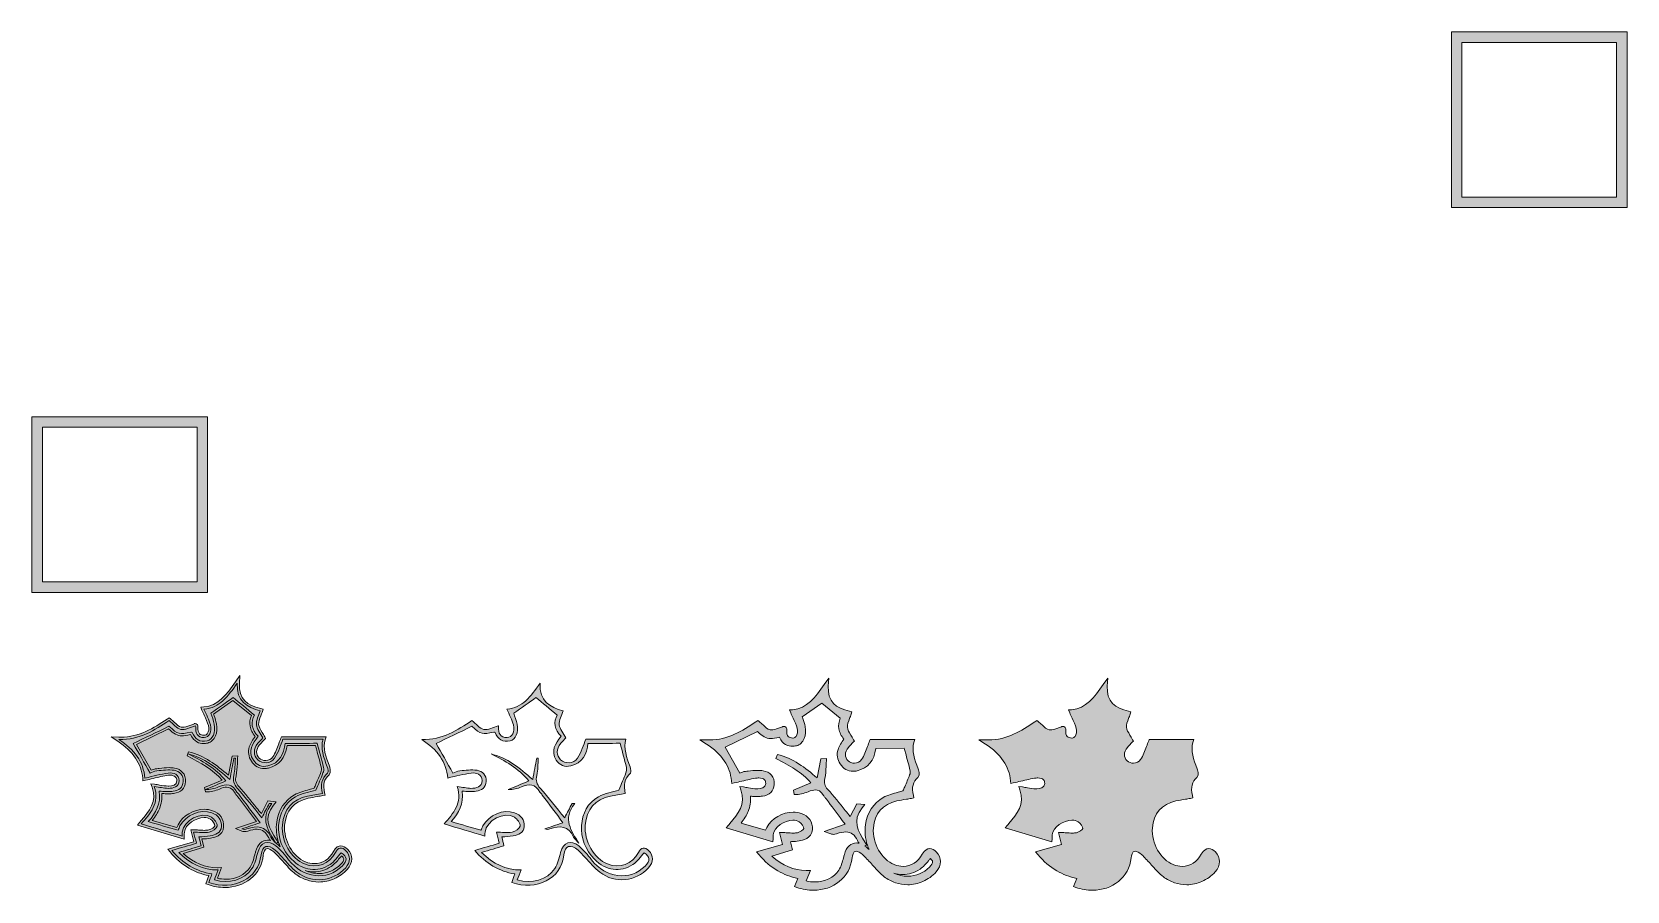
# Model space of a CAD drawing. Header units: inches. Extents: x 792 to 7891, y -1076 to 2748.
import ezdxf

# ---------------------------------------------------------------- set-up
doc = ezdxf.new("R2010")
doc.units = ezdxf.units.IN
doc.header["$MEASUREMENT"] = 0
doc.layers.add('Layer 1', color=7, linetype='Continuous')

# ---------------------------------------------------------------- blocks, each defined once
blk = doc.blocks.new('block 2')
at = {"layer": 'Layer 1', "lineweight": 0}
for points, knots in [([(2196.5, -889.1), (2186.9, -879.4), (2177, -874.5), (2166.9, -874.5), (2157.6, -874.5), (2144.2, -878.8), (2133.8, -899.3), (2116.3, -933.2), (2084.5, -953.5), (2048.5, -953.5), (2035.5, -953.5), (2022.3, -950.9), (2009.3, -945.8), (1952.8, -923.4), (1911.1, -850.2), (1916.3, -782.6), (1921.4, -717.6), (1957.5, -676.1), (2020.9, -662.4), (2034.6, -659.5), (2048.8, -657.1), (2063.7, -654.6), (2071, -653.4), (2078.5, -652.2), (2086.4, -650.8), (2086.4, -650.8), (2096.6, -649), (2096.6, -649), (2096.6, -649), (2094.4, -638.8), (2094.4, -638.8), (2086.1, -601.2), (2092.1, -576.9), (2114.4, -557.7), (2126.1, -547.6), (2116, -520.7), (2115.5, -519.6), (2099.1, -476.6), (2086.4, -438.1), (2096.9, -402.4), (2096.9, -402.4), (2100.6, -389.6), (2100.6, -389.6), (2100.6, -389.6), (1902.3, -389.3), (1902.3, -389.3), (1902.3, -389.3), (1899.8, -395.5), (1899.8, -395.5), (1896.5, -403.1), (1893.5, -411.3), (1890.4, -419.9), (1883.1, -440), (1875.5, -460.8), (1863.4, -478.4), (1856.4, -488.6), (1845, -494.5), (1832.1, -494.5), (1821.4, -494.5), (1811.1, -490.5), (1803.8, -483.5), (1787.3, -467.9), (1787.8, -445.8), (1805.1, -424.2), (1810.2, -417.9), (1815.9, -412.1), (1821, -407), (1823.1, -404.9), (1825.1, -402.9), (1826.8, -401.1), (1826.8, -401.1), (1831.7, -395.9), (1831.7, -395.9), (1831.7, -395.9), (1828.4, -389.6), (1828.4, -389.6), (1824.7, -382.3), (1820.5, -375.7), (1816.5, -369.2), (1808.5, -356.4), (1801.6, -345.3), (1800.8, -334.8), (1799.9, -323.1), (1804.9, -310), (1810.3, -296.1), (1812.8, -289.6), (1815.5, -282.8), (1817.5, -276), (1817.5, -276), (1820.5, -266), (1820.5, -266), (1820.5, -266), (1810.4, -263.4), (1810.4, -263.4), (1750.5, -248), (1711.4, -223), (1715.7, -151), (1715.7, -151), (1717.7, -116.3), (1717.7, -116.3), (1717.7, -116.3), (1697.5, -144.6), (1697.5, -144.6), (1656.8, -201.7), (1621.6, -251), (1556.8, -256.3), (1556.8, -256.3), (1542.9, -257.4), (1542.9, -257.4), (1542.9, -257.4), (1548.4, -270.2), (1548.4, -270.2), (1551.8, -278.2), (1555.4, -285.8), (1558.8, -293.2), (1566.2, -308.9), (1573.1, -323.7), (1577.1, -338.9), (1580.7, -352.4), (1578.7, -366.2), (1572, -375), (1569.4, -378.3), (1565.1, -382.3), (1558.8, -382.4), (1558.8, -382.4), (1558.3, -382.4), (1558.3, -382.4), (1548.6, -382.4), (1541.9, -380.2), (1537.5, -375.5), (1532.2, -369.8), (1529.9, -359.7), (1530.8, -345.5), (1531.2, -340.5), (1528.7, -336), (1526.5, -333.7), (1523.8, -330.8), (1520.6, -330.3), (1519, -330.3), (1519, -330.3), (1513.4, -330.3), (1513.4, -330.3), (1513.4, -330.3), (1512.2, -332.3), (1512.2, -332.3), (1506.3, -334), (1500.4, -336.1), (1494.8, -338.1), (1482.8, -342.4), (1471.4, -346.4), (1461.8, -346.4), (1459.8, -346.4), (1458, -346.3), (1456.3, -346), (1446.3, -344), (1436.2, -334.5), (1425.4, -324.4), (1419.9, -319.2), (1414.2, -313.9), (1408.1, -309.1), (1408.1, -309.1), (1402.4, -304.7), (1402.4, -304.7), (1402.4, -304.7), (1393, -310.8), (1393, -310.8), (1332.8, -350.1), (1270.5, -390.8), (1186.2, -390.8), (1183.8, -390.8), (1181.5, -390.8), (1179.2, -390.7), (1179.2, -390.7), (1143.9, -389.8), (1143.9, -389.8), (1143.9, -389.8), (1173.4, -409), (1173.4, -409), (1242.4, -454.2), (1278.9, -508), (1284.8, -573.4), (1284.8, -573.4), (1285.9, -584.8), (1285.9, -584.8), (1285.9, -584.8), (1297, -582.3), (1297, -582.3), (1308.8, -579.7), (1320, -577), (1330.9, -574.3), (1354.7, -568.6), (1377.2, -563.2), (1399.5, -560.3), (1401.9, -560), (1404.3, -559.8), (1406.7, -559.8), (1417.1, -559.8), (1426.1, -562.9), (1431.4, -568.2), (1435.4, -572.2), (1437.3, -577.4), (1437.2, -584), (1437, -605.3), (1414.8, -608.4), (1401.6, -608.4), (1401.6, -608.4), (1401.6, -608.4), (1401.6, -608.4), (1400.4, -608.4), (1399.2, -608.4), (1398.1, -608.4), (1386.1, -607.8), (1373.9, -605.9), (1359.9, -603.6), (1352.9, -602.5), (1345.7, -601.3), (1337.7, -600.1), (1337.7, -600.1), (1321.3, -597.8), (1321.3, -597.8), (1321.3, -597.8), (1326.9, -613.4), (1326.9, -613.4), (1349.7, -677.7), (1314.3, -719.2), (1276.9, -763.2), (1275, -765.5), (1273, -767.8), (1271.1, -770), (1271.1, -770), (1261.2, -781.7), (1261.2, -781.7), (1261.2, -781.7), (1469.5, -844.4), (1469.5, -844.4), (1469.5, -844.4), (1469.8, -831.3), (1469.8, -831.3), (1469.8, -830.5), (1469.8, -829.5), (1469.8, -828.1), (1469.8, -824.5), (1469.8, -819.1), (1470.3, -813.9), (1473.8, -778.5), (1521.5, -748.1), (1558.2, -748.1), (1569, -748.1), (1578.3, -750.6), (1585.8, -755.4), (1596.3, -762.1), (1607.1, -777.8), (1606.5, -785.2), (1605.5, -789.9), (1590.5, -801.5), (1579.2, -803.6), (1573.3, -804.7), (1566.8, -805.2), (1559.2, -805.2), (1550.9, -805.2), (1542.4, -804.6), (1533.5, -804), (1526.4, -803.5), (1519, -803), (1511.6, -802.7), (1511.6, -802.7), (1498.3, -802.4), (1498.3, -802.4), (1498.3, -802.4), (1511.9, -855.8), (1511.9, -855.8), (1511.9, -855.8), (1396.4, -889.6), (1396.4, -889.6), (1396.4, -889.6), (1406.6, -901.3), (1406.6, -901.3), (1433.1, -931.9), (1460.5, -955.4), (1490.5, -973.1), (1518.2, -989.5), (1547.5, -1000.5), (1579.6, -1006.8), (1579.6, -1006.8), (1565.9, -1043.5), (1565.9, -1043.5), (1565.9, -1043.5), (1575.6, -1046.9), (1575.6, -1046.9), (1600.3, -1055.3), (1625.3, -1059.6), (1650.1, -1059.6), (1693.4, -1059.6), (1734.2, -1046), (1764.8, -1021.3), (1797.2, -995.2), (1816.8, -958.6), (1821.6, -915.7), (1822.8, -904.8), (1826.7, -886.4), (1839.6, -886.4), (1847.1, -886.4), (1857.2, -891.6), (1868, -900.9), (1874.9, -906.8), (1881.1, -913.6), (1887.7, -920.8), (1891, -924.4), (1894.4, -928.1), (1897.9, -931.7), (1904.5, -938.6), (1911.1, -945.9), (1917.5, -953), (1932.1, -969.3), (1947.3, -986.1), (1965.1, -999.6), (1980.4, -1011.3), (1997.1, -1020.2), (2014.6, -1026.2), (2032.1, -1032.1), (2050.4, -1035.2), (2069, -1035.2), (2092.5, -1035.2), (2115.4, -1030.3), (2137.1, -1020.7), (2159.2, -1010.9), (2178.9, -996.6), (2195.6, -978.2), (2221.2, -950.1), (2221.6, -914.2), (2196.5, -889.1)], [0, 0, 0, 0, 1, 1, 1, 2, 2, 2, 3, 3, 3, 4, 4, 4, 5, 5, 5, 6, 6, 6, 7, 7, 7, 8, 8, 8, 9, 9, 9, 10, 10, 10, 11, 11, 11, 12, 12, 12, 13, 13, 13, 14, 14, 14, 15, 15, 15, 16, 16, 16, 17, 17, 17, 18, 18, 18, 19, 19, 19, 20, 20, 20, 21, 21, 21, 22, 22, 22, 23, 23, 23, 24, 24, 24, 25, 25, 25, 26, 26, 26, 27, 27, 27, 28, 28, 28, 29, 29, 29, 30, 30, 30, 31, 31, 31, 32, 32, 32, 33, 33, 33, 34, 34, 34, 35, 35, 35, 36, 36, 36, 37, 37, 37, 38, 38, 38, 39, 39, 39, 40, 40, 40, 41, 41, 41, 42, 42, 42, 43, 43, 43, 44, 44, 44, 45, 45, 45, 46, 46, 46, 47, 47, 47, 48, 48, 48, 49, 49, 49, 50, 50, 50, 51, 51, 51, 52, 52, 52, 53, 53, 53, 54, 54, 54, 55, 55, 55, 56, 56, 56, 57, 57, 57, 58, 58, 58, 59, 59, 59, 60, 60, 60, 61, 61, 61, 62, 62, 62, 63, 63, 63, 64, 64, 64, 65, 65, 65, 66, 66, 66, 67, 67, 67, 68, 68, 68, 69, 69, 69, 70, 70, 70, 71, 71, 71, 72, 72, 72, 73, 73, 73, 74, 74, 74, 75, 75, 75, 76, 76, 76, 77, 77, 77, 78, 78, 78, 79, 79, 79, 80, 80, 80, 81, 81, 81, 82, 82, 82, 83, 83, 83, 84, 84, 84, 85, 85, 85, 86, 86, 86, 87, 87, 87, 88, 88, 88, 89, 89, 89, 90, 90, 90, 91, 91, 91, 92, 92, 92, 93, 93, 93, 94, 94, 94, 95, 95, 95, 96, 96, 96, 97, 97, 97, 98, 98, 98, 99, 99, 99, 100, 100, 100, 101, 101, 101, 102, 102, 102, 103, 103, 103, 104, 104, 104, 105, 105, 105, 106, 106, 106, 107, 107, 107, 108, 108, 108, 109, 109, 109, 110, 110, 110, 110]), ([(1880, -846.9), (1847.8, -795.4), (1820.1, -750.8), (1867.2, -692.7), (1867.2, -692.7), (1878.9, -678.3), (1878.9, -678.3), (1878.9, -678.3), (1842.4, -674.6), (1842.4, -674.6), (1842.4, -674.6), (1813, -731), (1813, -731), (1805.8, -722.2), (1798.6, -713.3), (1791.6, -704.6), (1766.4, -673.6), (1740.3, -641.4), (1713.4, -610.9), (1699, -594.7), (1695.6, -582.1), (1700.1, -562.9), (1704.4, -544.9), (1705.2, -526.3), (1706.1, -508.3), (1706.4, -500.7), (1706.8, -492.9), (1707.4, -485.3), (1707.4, -485.3), (1708.3, -474.2), (1708.3, -474.2), (1708.3, -474.2), (1682.4, -475), (1682.4, -475), (1682.4, -475), (1666, -560.1), (1666, -560.1), (1613, -513.9), (1558.6, -472.5), (1489.3, -455.3), (1489.3, -455.3), (1482.4, -474), (1482.4, -474), (1542.8, -504.3), (1596.5, -533.5), (1638.7, -581.4), (1638.7, -581.4), (1560.1, -614.7), (1560.1, -614.7), (1560.1, -614.7), (1563.8, -633.9), (1563.8, -633.9), (1564.7, -633.9), (1565.6, -633.9), (1566.5, -633.9), (1587, -633.9), (1607.1, -629.7), (1626.3, -621.3), (1638.8, -615.8), (1649.3, -613.1), (1658.3, -613.1), (1668.2, -613.1), (1682.9, -615.9), (1695.6, -639.8), (1697.8, -643.9), (1700.8, -647.1), (1703.4, -649.8), (1704.8, -651.3), (1706.2, -652.7), (1707.2, -654), (1730.7, -685.3), (1753.6, -716.1), (1778, -748.8), (1778, -748.8), (1790.9, -766), (1790.9, -766), (1790.9, -766), (1697.6, -797.7), (1697.6, -797.7), (1697.6, -797.7), (1722.3, -807.8), (1722.3, -807.8), (1727.7, -810), (1733.1, -811.1), (1738.4, -811.1), (1743, -811.1), (1747.5, -810.3), (1752.2, -808.7), (1768.5, -803), (1782, -800.2), (1793.5, -800.2), (1817.2, -800.2), (1833.8, -812.5), (1845.6, -839), (1847.5, -843.3), (1850.1, -847.1), (1853, -850.6), (1848.9, -849.7), (1844.9, -849.2), (1840.9, -849.2), (1816, -849.2), (1796.4, -867.9), (1787.2, -900.6), (1785.8, -905.4), (1784.5, -910.2), (1783.3, -914.9), (1778.2, -934.4), (1772.9, -954.4), (1762.7, -969.8), (1740.6, -1003), (1700.2, -1022.8), (1654.6, -1022.8), (1642.1, -1022.8), (1629.6, -1021.4), (1617.4, -1018.4), (1617.4, -1018.4), (1635.8, -971.2), (1635.8, -971.2), (1635.8, -971.2), (1620.9, -971.5), (1620.9, -971.5), (1619.7, -971.5), (1618.5, -971.5), (1617.3, -971.5), (1562.3, -971.5), (1513.5, -951.4), (1464.7, -908.4), (1464.7, -908.4), (1556.5, -880.3), (1556.5, -880.3), (1556.5, -880.3), (1547.8, -843.7), (1547.8, -843.7), (1549.1, -843.6), (1550.3, -843.5), (1551.6, -843.5), (1563.1, -842.8), (1575, -842.1), (1586.6, -840), (1600.4, -837.6), (1642.4, -830.2), (1645.1, -789.2), (1647.2, -755.9), (1629, -729.8), (1595.2, -717.7), (1584, -713.7), (1571.9, -711.7), (1559.2, -711.7), (1511.5, -711.7), (1463.3, -740.2), (1441.9, -781), (1439.9, -784.9), (1438.2, -788.8), (1436.5, -792.9), (1436.5, -792.9), (1327.3, -760.9), (1327.3, -760.9), (1341.6, -743.3), (1352, -726.2), (1359, -709), (1367.8, -687.3), (1371.3, -665.1), (1369.6, -641.6), (1372.8, -641.7), (1375.9, -641.8), (1379, -642), (1386.2, -642.2), (1393, -642.5), (1399.8, -642.5), (1408.4, -642.5), (1415.6, -642.1), (1422.4, -641.2), (1454, -637), (1473.3, -617.8), (1475.4, -588.6), (1476.5, -572.5), (1472, -558.1), (1462.4, -547.1), (1453.6, -537), (1441.1, -530.4), (1426.2, -528), (1418.8, -526.8), (1411, -526.2), (1402.3, -526.2), (1387.7, -526.2), (1372.9, -527.9), (1358.6, -529.5), (1354.8, -530), (1351.1, -530.4), (1347.3, -530.8), (1337.8, -531.8), (1329.1, -535.2), (1321.9, -538.1), (1321.9, -538.1), (1256.8, -422.9), (1256.8, -422.9), (1256.8, -422.9), (1399.9, -353.9), (1399.9, -353.9), (1424.1, -375.4), (1438, -384.9), (1459, -384.9), (1469.4, -384.9), (1480.9, -382.6), (1497.8, -378.3), (1513.8, -411.9), (1537.8, -419.1), (1555.4, -419.1), (1561.3, -419.1), (1567.7, -418.3), (1574.2, -416.7), (1589.4, -413), (1601.7, -401.8), (1608.7, -385.2), (1615.2, -369.8), (1616.7, -350.7), (1613, -331.4), (1610.6, -318.6), (1606.4, -306.5), (1602.4, -294.9), (1601.6, -292.5), (1600.7, -290.1), (1600, -287.8), (1600, -287.8), (1686.6, -226.8), (1686.6, -226.8), (1686.6, -226.8), (1769.2, -294.6), (1769.2, -294.6), (1762.2, -309.5), (1760, -325.4), (1762.7, -341.1), (1765.5, -357.2), (1773.1, -372.6), (1785.6, -387), (1775, -401.2), (1764.3, -417.2), (1759.1, -434), (1752.3, -456.2), (1755.5, -477), (1768.8, -497.8), (1782.3, -518.9), (1802.6, -530.5), (1826.2, -530.5), (1832.1, -530.5), (1838.2, -529.7), (1844.3, -528.2), (1891.8, -516.5), (1919.7, -482.9), (1927.4, -428.3), (1927.4, -428.3), (2053.8, -428), (2053.8, -428), (2055.5, -434.5), (2057.3, -441.1), (2059.1, -447.8), (2066.2, -473.9), (2073.5, -501), (2080.1, -528.1), (2081.2, -532.8), (2080.4, -540), (2077.9, -546.4), (2071.3, -563.6), (2063.9, -580.8), (2056, -599), (2053.4, -605), (2050.8, -611.3), (2048, -617.7), (2041.2, -619.7), (2033.9, -621.7), (2026.3, -623.7), (2005.1, -629.3), (1981, -635.6), (1959.9, -647.3), (1917.2, -671.1), (1888.5, -715.3), (1881.2, -768.4), (1877.1, -798.4), (1880.1, -829.8), (1889.7, -859.3), (1891.8, -865.8), (1894.3, -872.2), (1897, -878.4), (1892.8, -874.4), (1888.4, -870.6), (1883.9, -866.9), (1882.3, -865.6), (1880.6, -864.3), (1878.9, -863.1), (1878.9, -863.1), (1886.6, -857.5), (1886.6, -857.5), (1884.4, -854), (1882.2, -850.5), (1880, -846.9)], [0, 0, 0, 0, 1, 1, 1, 2, 2, 2, 3, 3, 3, 4, 4, 4, 5, 5, 5, 6, 6, 6, 7, 7, 7, 8, 8, 8, 9, 9, 9, 10, 10, 10, 11, 11, 11, 12, 12, 12, 13, 13, 13, 14, 14, 14, 15, 15, 15, 16, 16, 16, 17, 17, 17, 18, 18, 18, 19, 19, 19, 20, 20, 20, 21, 21, 21, 22, 22, 22, 23, 23, 23, 24, 24, 24, 25, 25, 25, 26, 26, 26, 27, 27, 27, 28, 28, 28, 29, 29, 29, 30, 30, 30, 31, 31, 31, 32, 32, 32, 33, 33, 33, 34, 34, 34, 35, 35, 35, 36, 36, 36, 37, 37, 37, 38, 38, 38, 39, 39, 39, 40, 40, 40, 41, 41, 41, 42, 42, 42, 43, 43, 43, 44, 44, 44, 45, 45, 45, 46, 46, 46, 47, 47, 47, 48, 48, 48, 49, 49, 49, 50, 50, 50, 51, 51, 51, 52, 52, 52, 53, 53, 53, 54, 54, 54, 55, 55, 55, 56, 56, 56, 57, 57, 57, 58, 58, 58, 59, 59, 59, 60, 60, 60, 61, 61, 61, 62, 62, 62, 63, 63, 63, 64, 64, 64, 65, 65, 65, 66, 66, 66, 67, 67, 67, 68, 68, 68, 69, 69, 69, 70, 70, 70, 71, 71, 71, 72, 72, 72, 73, 73, 73, 74, 74, 74, 75, 75, 75, 76, 76, 76, 77, 77, 77, 78, 78, 78, 79, 79, 79, 80, 80, 80, 81, 81, 81, 82, 82, 82, 83, 83, 83, 84, 84, 84, 85, 85, 85, 86, 86, 86, 87, 87, 87, 88, 88, 88, 89, 89, 89, 90, 90, 90, 91, 91, 91, 92, 92, 92, 93, 93, 93, 94, 94, 94, 95, 95, 95, 96, 96, 96, 97, 97, 97, 98, 98, 98, 98]), ([(2165.6, -957), (2139.9, -983), (2105.7, -997.4), (2069.4, -997.4), (2047.9, -997.4), (2026.8, -992.5), (2007.2, -983.5), (2020.3, -987.7), (2033.8, -989.9), (2047.3, -989.9), (2073.8, -989.9), (2099.6, -981.7), (2123.9, -965.6), (2138.4, -956), (2149.9, -942.4), (2161, -929.2), (2164, -925.7), (2167, -922.1), (2170.1, -918.6), (2176.1, -923.7), (2179.3, -928.3), (2179.7, -932.6), (2180.3, -938.7), (2175.6, -946.9), (2165.6, -957)], [0, 0, 0, 0, 1, 1, 1, 2, 2, 2, 3, 3, 3, 4, 4, 4, 5, 5, 5, 6, 6, 6, 7, 7, 7, 8, 8, 8, 8])]:
    blk.add_open_spline(points, degree=3, knots=knots, dxfattribs=at)
blk = doc.blocks.new('block 3')
at = {"layer": 'Layer 1', "lineweight": 0}
for points, knots in [([(2189.4, -896.1), (2171.7, -878.3), (2154.3, -881.2), (2142.7, -903.8), (2116, -955.8), (2060.3, -976.6), (2005.6, -955), (1945.2, -931.2), (1900.8, -853.7), (1906.4, -781.8), (1911.7, -712.8), (1951.1, -667.2), (2018.8, -652.6), (2039.5, -648.2), (2060.5, -645.2), (2084.6, -641), (2076.8, -605.6), (2079.4, -574.6), (2107.9, -550.1), (2112.1, -546.5), (2109.4, -531.5), (2106.2, -523.1), (2090.1, -481), (2075.8, -439), (2087.3, -399.6), (2025.7, -399.5), (1964.9, -399.4), (1909, -399.4), (1898.2, -424.7), (1889.7, -457.6), (1871.7, -484), (1853.8, -510.2), (1817.1, -509.9), (1796.9, -490.8), (1776.6, -471.5), (1776.4, -443.9), (1797.3, -418), (1804.9, -408.6), (1813.8, -400.3), (1819.6, -394.2), (1808.2, -372.4), (1792.3, -354.5), (1790.8, -335.5), (1789.3, -315.5), (1801.5, -294.3), (1808, -273.1), (1748.8, -257.9), (1700.9, -231.1), (1705.7, -150.4), (1663.7, -209.2), (1626.6, -260.6), (1557.6, -266.3), (1568.2, -291.2), (1580.6, -313), (1586.8, -336.3), (1594.4, -365.4), (1580, -392.2), (1558.9, -392.4), (1527.9, -392.7), (1519.1, -372.5), (1520.8, -344.9), (1521, -342.2), (1518.3, -339.2), (1519.1, -340.7), (1496.3, -346.7), (1473.8, -359.5), (1454.4, -355.8), (1435.8, -352.2), (1420.5, -331.5), (1401.9, -317), (1338.1, -358.6), (1271.6, -403.1), (1178.9, -400.7), (1247.7, -445.7), (1288.3, -500.8), (1294.8, -572.5), (1332.8, -564.1), (1365.1, -554.8), (1398.2, -550.4), (1422, -547.2), (1447.5, -557.1), (1447.2, -584.1), (1446.9, -610.7), (1422.1, -619.4), (1397.6, -618.3), (1379, -617.5), (1360.5, -613.5), (1336.3, -610), (1362.4, -683.5), (1317.3, -730.9), (1278.7, -776.5), (1341, -795.2), (1400.3, -813.1), (1459.8, -831.1), (1459.9, -828.2), (1459.6, -820.5), (1460.4, -812.9), (1465.4, -761.6), (1547.7, -719), (1591.2, -747), (1603.7, -755), (1617.5, -773.6), (1616.4, -786.1), (1615.5, -796.6), (1594.8, -810.9), (1581.1, -813.4), (1559, -817.6), (1535.3, -813.4), (1511.3, -812.7), (1515.4, -829), (1519.5, -845), (1523.9, -862.6), (1487.8, -873.2), (1453.7, -883.2), (1414.2, -894.8), (1464.3, -952.8), (1521.5, -988), (1593.2, -999), (1587.3, -1014.7), (1583.1, -1026.1), (1578.9, -1037.4), (1690, -1075.6), (1799.8, -1021.5), (1811.6, -914.6), (1816.3, -872.4), (1841.7, -865), (1874.6, -893.3), (1885.6, -902.8), (1894.9, -914.3), (1905.1, -924.8), (1926.9, -947.3), (1946.4, -972.9), (1971.1, -991.6), (2039.8, -1043.7), (2131.4, -1033.9), (2188.2, -971.5), (2210.3, -947.2), (2210.8, -917.6), (2189.4, -896.1)], [0, 0, 0, 0, 1, 1, 1, 2, 2, 2, 3, 3, 3, 4, 4, 4, 5, 5, 5, 6, 6, 6, 7, 7, 7, 8, 8, 8, 9, 9, 9, 10, 10, 10, 11, 11, 11, 12, 12, 12, 13, 13, 13, 14, 14, 14, 15, 15, 15, 16, 16, 16, 17, 17, 17, 18, 18, 18, 19, 19, 19, 20, 20, 20, 21, 21, 21, 22, 22, 22, 23, 23, 23, 24, 24, 24, 25, 25, 25, 26, 26, 26, 27, 27, 27, 28, 28, 28, 29, 29, 29, 30, 30, 30, 31, 31, 31, 32, 32, 32, 33, 33, 33, 34, 34, 34, 35, 35, 35, 36, 36, 36, 37, 37, 37, 38, 38, 38, 39, 39, 39, 40, 40, 40, 41, 41, 41, 42, 42, 42, 43, 43, 43, 44, 44, 44, 45, 45, 45, 46, 46, 46, 46]), ([(2172.7, -964), (2105.9, -1031.6), (1996.4, -1018.4), (1934.4, -936.3), (1917.6, -914.1), (1899.1, -892.1), (1877.6, -874.7), (1841.8, -845.5), (1809.3, -858.8), (1796.8, -903.4), (1789.8, -927.9), (1784.7, -954.7), (1771, -975.3), (1737.4, -1025.9), (1668, -1045), (1604, -1025.1), (1609.3, -1011.7), (1614.5, -998.4), (1621.1, -981.5), (1552.6, -982.6), (1497.6, -954.4), (1445.1, -904), (1480.8, -893), (1512.1, -883.5), (1544.6, -873.5), (1541.5, -860.3), (1538.7, -848.5), (1535.3, -834.5), (1552.2, -833.1), (1568.8, -833), (1584.9, -830.2), (1609.1, -825.9), (1633.3, -816.9), (1635.1, -788.6), (1637, -758.8), (1620.7, -737.5), (1591.8, -727.1), (1542.2, -709.4), (1476.4, -736.6), (1450.8, -785.6), (1447.7, -791.5), (1445.4, -797.8), (1442.3, -805), (1399.1, -792.3), (1356.6, -779.9), (1309.6, -766.2), (1343.7, -728.3), (1366.2, -686.6), (1358.5, -631.4), (1381.2, -631.6), (1401.5, -633.9), (1421.1, -631.3), (1445.1, -628), (1463.5, -614.4), (1465.4, -587.9), (1467.4, -559.5), (1449, -541.8), (1424.6, -537.9), (1399.9, -533.9), (1373.7, -538), (1348.3, -540.7), (1336.4, -542), (1324.9, -548.1), (1317.5, -550.6), (1291.6, -504.7), (1266.6, -460.5), (1242.8, -418.5), (1292.9, -394.4), (1347, -368.3), (1401.6, -342), (1442.2, -378.6), (1449.2, -380.5), (1499.2, -367.6), (1501.2, -368.4), (1504.5, -368.6), (1505.1, -370), (1517.7, -399.8), (1539.3, -415.1), (1571.8, -407), (1596.9, -400.8), (1610.1, -369.2), (1603.2, -333.3), (1599.9, -315.8), (1592.9, -299.1), (1588.2, -283.9), (1622.7, -259.5), (1656.9, -235.4), (1687, -214.2), (1716.9, -238.7), (1747.3, -263.6), (1781.9, -292.1), (1763.9, -322.3), (1769.4, -356.6), (1798.6, -386.4), (1772.9, -419.8), (1751.7, -452.5), (1777.2, -492.4), (1792, -515.6), (1815.9, -524.9), (1841.9, -518.5), (1894.1, -505.6), (1913.9, -465.6), (1918.5, -418.4), (1968.5, -418.2), (2016.3, -418.1), (2061.4, -417.9), (2070.7, -452.5), (2080.9, -489), (2089.8, -525.7), (2091.6, -533.2), (2090.1, -542.6), (2087.2, -550), (2077.9, -574.3), (2067.2, -598.1), (2055.4, -625.8), (2028, -634.7), (1993.5, -640.1), (1964.8, -656.1), (1871.7, -707.9), (1863.7, -851.6), (1947.1, -933.9), (1998.5, -984.7), (2061.7, -994.8), (2118.4, -957.3), (2137.9, -944.4), (2151.8, -923.1), (2168.8, -905.1), (2195.1, -923.1), (2197, -939.4), (2172.7, -964)], [0, 0, 0, 0, 1, 1, 1, 2, 2, 2, 3, 3, 3, 4, 4, 4, 5, 5, 5, 6, 6, 6, 7, 7, 7, 8, 8, 8, 9, 9, 9, 10, 10, 10, 11, 11, 11, 12, 12, 12, 13, 13, 13, 14, 14, 14, 15, 15, 15, 16, 16, 16, 17, 17, 17, 18, 18, 18, 19, 19, 19, 20, 20, 20, 21, 21, 21, 22, 22, 22, 23, 23, 23, 24, 24, 24, 25, 25, 25, 26, 26, 26, 27, 27, 27, 28, 28, 28, 29, 29, 29, 30, 30, 30, 31, 31, 31, 32, 32, 32, 33, 33, 33, 34, 34, 34, 35, 35, 35, 36, 36, 36, 37, 37, 37, 38, 38, 38, 39, 39, 39, 40, 40, 40, 41, 41, 41, 42, 42, 42, 43, 43, 43, 43])]:
    blk.add_open_spline(points, degree=3, knots=knots, dxfattribs=at)
blk = doc.blocks.new('block 4')
at = {"layer": 'Layer 1', "lineweight": 0}
for points, knots in [([(4816.8, -901.2), (4807.2, -891.5), (4797.2, -886.6), (4787.2, -886.6), (4777.8, -886.6), (4764.5, -890.9), (4754, -911.3), (4736.6, -945.3), (4704.8, -965.5), (4668.8, -965.5), (4655.8, -965.5), (4642.6, -962.9), (4629.6, -957.8), (4573, -935.5), (4531.3, -862.3), (4536.6, -794.6), (4541.6, -729.7), (4577.8, -688.1), (4641.1, -674.5), (4654.9, -671.5), (4669, -669.2), (4684, -666.7), (4691.2, -665.5), (4698.8, -664.2), (4706.6, -662.9), (4706.6, -662.9), (4716.9, -661), (4716.9, -661), (4716.9, -661), (4714.7, -650.9), (4714.7, -650.9), (4706.4, -613.3), (4712.3, -589), (4734.7, -569.8), (4746.3, -559.7), (4736.2, -532.8), (4735.8, -531.6), (4719.4, -488.6), (4706.7, -450.2), (4717.2, -414.4), (4717.2, -414.4), (4720.9, -401.6), (4720.9, -401.6), (4720.9, -401.6), (4522.6, -401.4), (4522.6, -401.4), (4522.6, -401.4), (4520, -407.5), (4520, -407.5), (4516.8, -415.2), (4513.8, -423.3), (4510.7, -431.9), (4503.3, -452), (4495.7, -472.8), (4483.7, -490.4), (4476.7, -500.6), (4465.3, -506.5), (4452.4, -506.5), (4441.7, -506.5), (4431.4, -502.5), (4424.1, -495.6), (4407.5, -480), (4408, -457.8), (4425.4, -436.3), (4430.5, -430), (4436.2, -424.2), (4441.3, -419.1), (4443.4, -417), (4445.4, -415), (4447.1, -413.1), (4447.1, -413.1), (4452, -408), (4452, -408), (4452, -408), (4448.7, -401.7), (4448.7, -401.7), (4444.9, -394.4), (4440.8, -387.7), (4436.8, -381.3), (4428.8, -368.4), (4421.9, -357.4), (4421, -346.8), (4420.2, -335.1), (4425.2, -322.1), (4430.6, -308.2), (4433.1, -301.7), (4435.7, -294.9), (4437.8, -288), (4437.8, -288), (4440.8, -278), (4440.8, -278), (4440.8, -278), (4430.7, -275.5), (4430.7, -275.5), (4370.7, -260.1), (4331.7, -235.1), (4335.9, -163), (4335.9, -163), (4338, -128.3), (4338, -128.3), (4338, -128.3), (4317.8, -156.6), (4317.8, -156.6), (4277.1, -213.7), (4241.9, -263.1), (4177, -268.4), (4177, -268.4), (4163.2, -269.5), (4163.2, -269.5), (4163.2, -269.5), (4168.7, -282.3), (4168.7, -282.3), (4172.1, -290.2), (4175.6, -297.9), (4179.1, -305.3), (4186.4, -321), (4193.3, -335.8), (4197.4, -350.9), (4200.9, -364.4), (4199, -378.3), (4192.3, -387.1), (4189.7, -390.4), (4185.3, -394.4), (4179.1, -394.5), (4179.1, -394.5), (4178.5, -394.5), (4178.5, -394.5), (4168.9, -394.5), (4162.1, -392.2), (4157.8, -387.6), (4152.4, -381.9), (4150.2, -371.8), (4151.1, -357.6), (4151.4, -352.6), (4149, -348.1), (4146.8, -345.7), (4144.1, -342.8), (4140.9, -342.4), (4139.2, -342.4), (4139.2, -342.4), (4133.7, -342.4), (4133.7, -342.4), (4133.7, -342.4), (4132.5, -344.3), (4132.5, -344.3), (4126.5, -346.1), (4120.7, -348.2), (4115, -350.2), (4103, -354.5), (4091.7, -358.5), (4082, -358.5), (4080.1, -358.5), (4078.3, -358.3), (4076.6, -358), (4066.6, -356.1), (4056.4, -346.5), (4045.6, -336.4), (4040.1, -331.3), (4034.5, -326), (4028.3, -321.2), (4028.3, -321.2), (4022.7, -316.7), (4022.7, -316.7), (4022.7, -316.7), (4013.3, -322.9), (4013.3, -322.9), (3953.1, -362.2), (3890.8, -402.8), (3806.4, -402.8), (3804.1, -402.8), (3801.8, -402.8), (3799.4, -402.7), (3799.4, -402.7), (3764.2, -401.8), (3764.2, -401.8), (3764.2, -401.8), (3793.7, -421.1), (3793.7, -421.1), (3862.7, -466.3), (3899.2, -520), (3905.1, -585.5), (3905.1, -585.5), (3906.1, -596.8), (3906.1, -596.8), (3906.1, -596.8), (3917.2, -594.3), (3917.2, -594.3), (3929, -591.7), (3940.3, -589), (3951.2, -586.4), (3975, -580.7), (3997.4, -575.3), (4019.7, -572.3), (4022.1, -572), (4024.6, -571.9), (4026.9, -571.9), (4037.4, -571.9), (4046.4, -574.9), (4051.7, -580.3), (4055.7, -584.3), (4057.6, -589.4), (4057.5, -596.1), (4057.3, -617.3), (4035.1, -620.5), (4021.8, -620.5), (4021.8, -620.5), (4021.8, -620.5), (4021.8, -620.5), (4020.7, -620.5), (4019.5, -620.5), (4018.3, -620.4), (4006.3, -619.9), (3994.2, -617.9), (3980.2, -615.6), (3973.2, -614.5), (3965.9, -613.3), (3958, -612.2), (3958, -612.2), (3941.6, -609.9), (3941.6, -609.9), (3941.6, -609.9), (3947.1, -625.5), (3947.1, -625.5), (3970, -689.8), (3934.6, -731.3), (3897.2, -775.3), (3895.2, -777.5), (3893.3, -779.8), (3891.4, -782.1), (3891.4, -782.1), (3881.5, -793.7), (3881.5, -793.7), (3881.5, -793.7), (4089.8, -856.5), (4089.8, -856.5), (4089.8, -856.5), (4090.1, -843.4), (4090.1, -843.4), (4090.1, -842.6), (4090.1, -841.5), (4090.1, -840.2), (4090.1, -836.6), (4090.1, -831.1), (4090.6, -825.9), (4094.1, -790.5), (4141.8, -760.2), (4178.4, -760.2), (4189.2, -760.2), (4198.5, -762.6), (4206.1, -767.5), (4216.5, -774.2), (4227.3, -789.8), (4226.7, -797.2), (4225.8, -801.9), (4210.7, -813.6), (4199.5, -815.7), (4193.6, -816.8), (4187, -817.3), (4179.4, -817.3), (4171.1, -817.3), (4162.7, -816.7), (4153.8, -816.1), (4146.6, -815.5), (4139.3, -815), (4131.8, -814.8), (4131.8, -814.8), (4118.6, -814.4), (4118.6, -814.4), (4118.6, -814.4), (4132.1, -867.8), (4132.1, -867.8), (4132.1, -867.8), (4016.7, -901.6), (4016.7, -901.6), (4016.7, -901.6), (4026.9, -913.4), (4026.9, -913.4), (4053.3, -944), (4080.8, -967.4), (4110.8, -985.2), (4138.5, -1001.5), (4167.8, -1012.6), (4199.9, -1018.9), (4199.9, -1018.9), (4186.2, -1055.6), (4186.2, -1055.6), (4186.2, -1055.6), (4195.9, -1058.9), (4195.9, -1058.9), (4220.6, -1067.4), (4245.6, -1071.7), (4270.3, -1071.7), (4313.7, -1071.7), (4354.4, -1058.1), (4385, -1033.4), (4417.5, -1007.2), (4437.1, -970.7), (4441.8, -927.8), (4443, -916.8), (4447, -898.5), (4459.9, -898.5), (4467.3, -898.5), (4477.4, -903.6), (4488.3, -913), (4495.2, -918.9), (4501.4, -925.7), (4508, -932.9), (4511.3, -936.5), (4514.7, -940.2), (4518.1, -943.8), (4524.8, -950.6), (4531.4, -958), (4537.8, -965.1), (4552.4, -981.3), (4567.5, -998.2), (4585.3, -1011.7), (4600.7, -1023.3), (4617.4, -1032.2), (4634.9, -1038.2), (4652.3, -1044.2), (4670.6, -1047.3), (4689.3, -1047.3), (4712.8, -1047.3), (4735.7, -1042.4), (4757.4, -1032.8), (4779.5, -1023), (4799.1, -1008.7), (4815.8, -990.3), (4841.4, -962.1), (4841.8, -926.3), (4816.8, -901.2)], [0, 0, 0, 0, 1, 1, 1, 2, 2, 2, 3, 3, 3, 4, 4, 4, 5, 5, 5, 6, 6, 6, 7, 7, 7, 8, 8, 8, 9, 9, 9, 10, 10, 10, 11, 11, 11, 12, 12, 12, 13, 13, 13, 14, 14, 14, 15, 15, 15, 16, 16, 16, 17, 17, 17, 18, 18, 18, 19, 19, 19, 20, 20, 20, 21, 21, 21, 22, 22, 22, 23, 23, 23, 24, 24, 24, 25, 25, 25, 26, 26, 26, 27, 27, 27, 28, 28, 28, 29, 29, 29, 30, 30, 30, 31, 31, 31, 32, 32, 32, 33, 33, 33, 34, 34, 34, 35, 35, 35, 36, 36, 36, 37, 37, 37, 38, 38, 38, 39, 39, 39, 40, 40, 40, 41, 41, 41, 42, 42, 42, 43, 43, 43, 44, 44, 44, 45, 45, 45, 46, 46, 46, 47, 47, 47, 48, 48, 48, 49, 49, 49, 50, 50, 50, 51, 51, 51, 52, 52, 52, 53, 53, 53, 54, 54, 54, 55, 55, 55, 56, 56, 56, 57, 57, 57, 58, 58, 58, 59, 59, 59, 60, 60, 60, 61, 61, 61, 62, 62, 62, 63, 63, 63, 64, 64, 64, 65, 65, 65, 66, 66, 66, 67, 67, 67, 68, 68, 68, 69, 69, 69, 70, 70, 70, 71, 71, 71, 72, 72, 72, 73, 73, 73, 74, 74, 74, 75, 75, 75, 76, 76, 76, 77, 77, 77, 78, 78, 78, 79, 79, 79, 80, 80, 80, 81, 81, 81, 82, 82, 82, 83, 83, 83, 84, 84, 84, 85, 85, 85, 86, 86, 86, 87, 87, 87, 88, 88, 88, 89, 89, 89, 90, 90, 90, 91, 91, 91, 92, 92, 92, 93, 93, 93, 94, 94, 94, 95, 95, 95, 96, 96, 96, 97, 97, 97, 98, 98, 98, 99, 99, 99, 100, 100, 100, 101, 101, 101, 102, 102, 102, 103, 103, 103, 104, 104, 104, 105, 105, 105, 106, 106, 106, 107, 107, 107, 108, 108, 108, 109, 109, 109, 110, 110, 110, 110]), ([(4500.3, -859), (4468.1, -807.4), (4440.3, -762.9), (4487.4, -704.7), (4487.4, -704.7), (4499.1, -690.3), (4499.1, -690.3), (4499.1, -690.3), (4462.7, -686.7), (4462.7, -686.7), (4462.7, -686.7), (4433.3, -743.1), (4433.3, -743.1), (4426, -734.3), (4418.9, -725.4), (4411.8, -716.7), (4386.6, -685.6), (4360.6, -653.5), (4333.6, -623), (4319.3, -606.7), (4315.8, -594.2), (4320.4, -575), (4324.7, -557), (4325.5, -538.4), (4326.3, -520.4), (4326.7, -512.8), (4327, -504.9), (4327.6, -497.4), (4327.6, -497.4), (4328.5, -486.2), (4328.5, -486.2), (4328.5, -486.2), (4302.6, -487), (4302.6, -487), (4302.6, -487), (4286.2, -572.1), (4286.2, -572.1), (4233.2, -526), (4178.8, -484.6), (4109.6, -467.4), (4109.6, -467.4), (4102.7, -486), (4102.7, -486), (4163.1, -516.3), (4216.8, -545.6), (4259, -593.5), (4259, -593.5), (4180.4, -626.8), (4180.4, -626.8), (4180.4, -626.8), (4184.1, -646), (4184.1, -646), (4185, -646), (4185.9, -646), (4186.8, -646), (4207.2, -646), (4227.3, -641.7), (4246.5, -633.3), (4259.1, -627.9), (4269.6, -625.2), (4278.6, -625.2), (4288.5, -625.2), (4303.1, -628), (4315.8, -651.9), (4318, -656), (4321, -659.1), (4323.7, -661.9), (4325.1, -663.4), (4326.5, -664.8), (4327.4, -666.1), (4350.9, -697.4), (4373.9, -728.2), (4398.2, -760.8), (4398.2, -760.8), (4411.1, -778.1), (4411.1, -778.1), (4411.1, -778.1), (4317.9, -809.7), (4317.9, -809.7), (4317.9, -809.7), (4342.6, -819.9), (4342.6, -819.9), (4347.9, -822), (4353.3, -823.1), (4358.6, -823.1), (4363.2, -823.1), (4367.7, -822.4), (4372.4, -820.7), (4388.8, -815), (4402.3, -812.3), (4413.8, -812.3), (4437.5, -812.3), (4454.1, -824.6), (4465.9, -851), (4467.8, -855.3), (4470.3, -859.1), (4473.2, -862.7), (4469.2, -861.7), (4465.2, -861.2), (4461.2, -861.2), (4436.3, -861.2), (4416.7, -880), (4407.4, -912.7), (4406.1, -917.4), (4404.8, -922.3), (4403.6, -927), (4398.4, -946.4), (4393.1, -966.5), (4382.9, -981.8), (4360.8, -1015.1), (4320.4, -1034.9), (4274.9, -1034.9), (4262.4, -1034.9), (4249.9, -1033.4), (4237.7, -1030.5), (4237.7, -1030.5), (4256.1, -983.3), (4256.1, -983.3), (4256.1, -983.3), (4241.2, -983.5), (4241.2, -983.5), (4240, -983.6), (4238.8, -983.6), (4237.5, -983.6), (4182.6, -983.6), (4133.7, -963.5), (4084.9, -920.5), (4084.9, -920.5), (4176.8, -892.4), (4176.8, -892.4), (4176.8, -892.4), (4168.1, -855.7), (4168.1, -855.7), (4169.3, -855.7), (4170.6, -855.6), (4171.9, -855.5), (4183.4, -854.8), (4195.2, -854.1), (4206.9, -852.1), (4220.7, -849.7), (4262.7, -842.3), (4265.3, -801.3), (4267.5, -767.9), (4249.3, -741.9), (4215.5, -729.8), (4204.3, -725.8), (4192.2, -723.8), (4179.5, -723.8), (4131.8, -723.8), (4083.6, -752.3), (4062.2, -793.1), (4060.2, -796.9), (4058.5, -800.8), (4056.8, -804.9), (4056.8, -804.9), (3947.5, -773), (3947.5, -773), (3961.9, -755.3), (3972.3, -738.3), (3979.3, -721.1), (3988, -699.3), (3991.5, -677.2), (3989.9, -653.7), (3993, -653.8), (3996.2, -653.9), (3999.2, -654), (4006.4, -654.3), (4013.2, -654.6), (4020.1, -654.6), (4028.7, -654.6), (4035.9, -654.1), (4042.6, -653.2), (4074.2, -649), (4093.5, -629.8), (4095.6, -600.7), (4096.8, -584.5), (4092.3, -570.2), (4082.7, -559.2), (4073.8, -549.1), (4061.3, -542.5), (4046.5, -540), (4039.1, -538.9), (4031.3, -538.3), (4022.6, -538.3), (4007.9, -538.3), (3993.2, -539.9), (3978.9, -541.6), (3975.1, -542), (3971.3, -542.4), (3967.6, -542.8), (3958, -543.8), (3949.3, -547.2), (3942.2, -550.2), (3942.2, -550.2), (3877.1, -434.9), (3877.1, -434.9), (3877.1, -434.9), (4020.2, -366), (4020.2, -366), (4044.3, -387.4), (4058.2, -396.9), (4079.3, -396.9), (4089.7, -396.9), (4101.2, -394.6), (4118.1, -390.4), (4134.1, -424), (4158, -431.2), (4175.7, -431.2), (4181.6, -431.2), (4187.9, -430.4), (4194.4, -428.8), (4209.7, -425), (4221.9, -413.8), (4229, -397.2), (4235.5, -381.9), (4237, -362.8), (4233.3, -343.4), (4230.8, -330.6), (4226.7, -318.6), (4222.7, -307), (4221.8, -304.5), (4221, -302.2), (4220.2, -299.8), (4220.2, -299.8), (4306.8, -238.8), (4306.8, -238.8), (4306.8, -238.8), (4389.5, -306.7), (4389.5, -306.7), (4382.5, -321.5), (4380.3, -337.5), (4383, -353.2), (4385.7, -369.3), (4393.4, -384.7), (4405.8, -399.1), (4395.2, -413.2), (4384.6, -429.2), (4379.4, -446.1), (4372.6, -468.2), (4375.8, -489.1), (4389.1, -509.9), (4402.5, -530.9), (4422.9, -542.5), (4446.4, -542.5), (4452.4, -542.5), (4458.5, -541.7), (4464.6, -540.2), (4512.1, -528.5), (4540, -495), (4547.6, -440.4), (4547.6, -440.4), (4674, -440), (4674, -440), (4675.8, -446.5), (4677.6, -453.2), (4679.4, -459.8), (4686.5, -486), (4693.8, -513), (4700.4, -540.1), (4701.5, -544.8), (4700.6, -552), (4698.1, -558.5), (4691.5, -575.6), (4684.1, -592.8), (4676.3, -611), (4673.7, -617.1), (4671, -623.3), (4668.3, -629.7), (4661.5, -631.8), (4654.2, -633.7), (4646.6, -635.7), (4625.3, -641.3), (4601.3, -647.7), (4580.2, -659.4), (4537.4, -683.2), (4508.7, -727.3), (4501.5, -780.5), (4497.4, -810.4), (4500.3, -841.9), (4510, -871.4), (4512.1, -877.8), (4514.5, -884.2), (4517.3, -890.4), (4513.1, -886.5), (4508.7, -882.7), (4504.2, -879), (4502.5, -877.6), (4500.9, -876.4), (4499.2, -875.2), (4499.2, -875.2), (4506.8, -869.6), (4506.8, -869.6), (4504.6, -866), (4502.5, -862.5), (4500.3, -859)], [0, 0, 0, 0, 1, 1, 1, 2, 2, 2, 3, 3, 3, 4, 4, 4, 5, 5, 5, 6, 6, 6, 7, 7, 7, 8, 8, 8, 9, 9, 9, 10, 10, 10, 11, 11, 11, 12, 12, 12, 13, 13, 13, 14, 14, 14, 15, 15, 15, 16, 16, 16, 17, 17, 17, 18, 18, 18, 19, 19, 19, 20, 20, 20, 21, 21, 21, 22, 22, 22, 23, 23, 23, 24, 24, 24, 25, 25, 25, 26, 26, 26, 27, 27, 27, 28, 28, 28, 29, 29, 29, 30, 30, 30, 31, 31, 31, 32, 32, 32, 33, 33, 33, 34, 34, 34, 35, 35, 35, 36, 36, 36, 37, 37, 37, 38, 38, 38, 39, 39, 39, 40, 40, 40, 41, 41, 41, 42, 42, 42, 43, 43, 43, 44, 44, 44, 45, 45, 45, 46, 46, 46, 47, 47, 47, 48, 48, 48, 49, 49, 49, 50, 50, 50, 51, 51, 51, 52, 52, 52, 53, 53, 53, 54, 54, 54, 55, 55, 55, 56, 56, 56, 57, 57, 57, 58, 58, 58, 59, 59, 59, 60, 60, 60, 61, 61, 61, 62, 62, 62, 63, 63, 63, 64, 64, 64, 65, 65, 65, 66, 66, 66, 67, 67, 67, 68, 68, 68, 69, 69, 69, 70, 70, 70, 71, 71, 71, 72, 72, 72, 73, 73, 73, 74, 74, 74, 75, 75, 75, 76, 76, 76, 77, 77, 77, 78, 78, 78, 79, 79, 79, 80, 80, 80, 81, 81, 81, 82, 82, 82, 83, 83, 83, 84, 84, 84, 85, 85, 85, 86, 86, 86, 87, 87, 87, 88, 88, 88, 89, 89, 89, 90, 90, 90, 91, 91, 91, 92, 92, 92, 93, 93, 93, 94, 94, 94, 95, 95, 95, 96, 96, 96, 97, 97, 97, 98, 98, 98, 98]), ([(4785.9, -969), (4760.1, -995.1), (4726, -1009.4), (4689.7, -1009.4), (4668.2, -1009.4), (4647, -1004.6), (4627.4, -995.5), (4640.6, -999.8), (4654, -1001.9), (4667.6, -1001.9), (4694.1, -1001.9), (4719.8, -993.8), (4744.2, -977.7), (4758.7, -968.1), (4770.2, -954.5), (4781.3, -941.3), (4784.2, -937.8), (4787.3, -934.2), (4790.4, -930.6), (4796.4, -935.7), (4799.6, -940.4), (4800, -944.7), (4800.6, -950.7), (4795.8, -958.9), (4785.9, -969)], [0, 0, 0, 0, 1, 1, 1, 2, 2, 2, 3, 3, 3, 4, 4, 4, 5, 5, 5, 6, 6, 6, 7, 7, 7, 8, 8, 8, 8])]:
    blk.add_open_spline(points, degree=3, knots=knots, dxfattribs=at)
blk = doc.blocks.new('block 5')
at = {"layer": 'Layer 1', "lineweight": 0}
for points, knots in [([(3537.4, -896.1), (3519.7, -878.3), (3502.3, -881.2), (3490.7, -903.8), (3464, -955.8), (3408.3, -976.6), (3353.6, -955), (3293.2, -931.2), (3248.8, -853.7), (3254.4, -781.8), (3259.7, -712.8), (3299.1, -667.2), (3366.8, -652.6), (3387.5, -648.2), (3408.5, -645.2), (3432.6, -640.9), (3424.8, -605.6), (3427.4, -574.6), (3455.8, -550.1), (3460.1, -546.5), (3457.4, -531.5), (3454.2, -523.1), (3438.1, -481), (3423.7, -439), (3435.3, -399.6), (3373.7, -399.5), (3312.9, -399.4), (3257, -399.4), (3246.2, -424.7), (3237.7, -457.6), (3219.7, -484), (3201.8, -510.2), (3165.1, -509.9), (3144.9, -490.8), (3124.6, -471.5), (3124.4, -443.9), (3145.3, -417.9), (3152.9, -408.6), (3161.8, -400.3), (3167.5, -394.2), (3156.2, -372.4), (3140.3, -354.5), (3138.8, -335.5), (3137.3, -315.5), (3149.5, -294.3), (3156, -273.1), (3096.7, -257.9), (3048.9, -231.1), (3053.7, -150.4), (3011.7, -209.2), (2974.6, -260.6), (2905.6, -266.3), (2916.2, -291.2), (2928.6, -313), (2934.7, -336.3), (2942.4, -365.4), (2928, -392.2), (2906.9, -392.4), (2875.9, -392.7), (2867.1, -372.5), (2868.8, -344.9), (2869, -342.2), (2866.3, -339.2), (2867.1, -340.7), (2844.3, -346.7), (2821.8, -359.5), (2802.4, -355.8), (2783.8, -352.2), (2768.5, -331.5), (2749.9, -317), (2686.1, -358.6), (2619.6, -403.1), (2526.9, -400.7), (2595.7, -445.7), (2636.3, -500.8), (2642.8, -572.5), (2680.8, -564.1), (2713.1, -554.7), (2746.2, -550.4), (2770, -547.2), (2795.5, -557.1), (2795.2, -584.1), (2794.9, -610.7), (2770.1, -619.4), (2745.6, -618.3), (2727, -617.5), (2708.5, -613.5), (2684.3, -610), (2710.4, -683.4), (2665.3, -730.9), (2626.7, -776.5), (2689, -795.2), (2748.3, -813.1), (2807.8, -831.1), (2807.9, -828.2), (2807.6, -820.5), (2808.4, -812.9), (2813.4, -761.6), (2895.7, -719), (2939.2, -747), (2951.7, -755), (2965.5, -773.6), (2964.4, -786.1), (2963.5, -796.6), (2942.8, -810.9), (2929.1, -813.4), (2907, -817.6), (2883.3, -813.4), (2859.3, -812.7), (2863.4, -829), (2867.5, -845), (2871.9, -862.6), (2835.8, -873.2), (2801.7, -883.2), (2762.2, -894.8), (2812.3, -952.7), (2869.5, -988), (2941.1, -999), (2935.3, -1014.7), (2931.1, -1026), (2926.9, -1037.4), (3038, -1075.6), (3147.8, -1021.5), (3159.6, -914.6), (3164.3, -872.4), (3189.6, -865), (3222.6, -893.3), (3233.6, -902.8), (3242.9, -914.3), (3253.1, -924.8), (3274.9, -947.3), (3294.4, -972.9), (3319.1, -991.6), (3387.8, -1043.7), (3479.4, -1033.9), (3536.2, -971.5), (3558.3, -947.2), (3558.8, -917.6), (3537.4, -896.1)], [0, 0, 0, 0, 1, 1, 1, 2, 2, 2, 3, 3, 3, 4, 4, 4, 5, 5, 5, 6, 6, 6, 7, 7, 7, 8, 8, 8, 9, 9, 9, 10, 10, 10, 11, 11, 11, 12, 12, 12, 13, 13, 13, 14, 14, 14, 15, 15, 15, 16, 16, 16, 17, 17, 17, 18, 18, 18, 19, 19, 19, 20, 20, 20, 21, 21, 21, 22, 22, 22, 23, 23, 23, 24, 24, 24, 25, 25, 25, 26, 26, 26, 27, 27, 27, 28, 28, 28, 29, 29, 29, 30, 30, 30, 31, 31, 31, 32, 32, 32, 33, 33, 33, 34, 34, 34, 35, 35, 35, 36, 36, 36, 37, 37, 37, 38, 38, 38, 39, 39, 39, 40, 40, 40, 41, 41, 41, 42, 42, 42, 43, 43, 43, 44, 44, 44, 45, 45, 45, 46, 46, 46, 46]), ([(3520.7, -964), (3453.9, -1031.6), (3344.4, -1018.4), (3282.4, -936.3), (3265.6, -914.1), (3247.1, -892.1), (3225.6, -874.7), (3189.8, -845.5), (3157.3, -858.8), (3144.8, -903.4), (3137.8, -927.9), (3132.7, -954.7), (3119, -975.3), (3085.4, -1025.9), (3016, -1045), (2952, -1025.1), (2957.3, -1011.7), (2962.5, -998.4), (2969.1, -981.5), (2900.6, -982.6), (2845.6, -954.4), (2793, -903.9), (2828.8, -893), (2860.1, -883.5), (2892.6, -873.5), (2889.5, -860.3), (2886.7, -848.5), (2883.3, -834.5), (2900.2, -833.1), (2916.8, -833), (2932.9, -830.2), (2957.1, -825.9), (2981.3, -816.9), (2983.1, -788.6), (2985, -758.8), (2968.7, -737.5), (2939.8, -727.1), (2890.2, -709.4), (2824.4, -736.6), (2798.8, -785.6), (2795.7, -791.5), (2793.4, -797.8), (2790.3, -805), (2747.1, -792.3), (2704.6, -779.9), (2657.6, -766.2), (2691.7, -728.3), (2714.2, -686.6), (2706.5, -631.4), (2729.2, -631.6), (2749.5, -633.9), (2769, -631.3), (2793.1, -628), (2811.5, -614.4), (2813.4, -587.9), (2815.4, -559.5), (2797, -541.8), (2772.6, -537.9), (2747.9, -533.9), (2721.7, -538), (2696.3, -540.7), (2684.4, -542), (2672.9, -548.1), (2665.5, -550.6), (2639.6, -504.7), (2614.6, -460.5), (2590.8, -418.5), (2640.9, -394.4), (2695, -368.3), (2749.6, -342), (2790.2, -378.6), (2797.2, -380.5), (2847.2, -367.6), (2849.2, -368.4), (2852.5, -368.6), (2853.1, -370), (2865.7, -399.8), (2887.3, -415.1), (2919.8, -407), (2944.9, -400.8), (2958.1, -369.2), (2951.2, -333.3), (2947.9, -315.8), (2940.9, -299.1), (2936.2, -283.9), (2970.7, -259.5), (3004.9, -235.4), (3035, -214.2), (3064.9, -238.7), (3095.3, -263.6), (3129.9, -292.1), (3111.9, -322.3), (3117.4, -356.6), (3146.6, -386.4), (3120.9, -419.8), (3099.7, -452.5), (3125.2, -492.4), (3140, -515.6), (3163.9, -524.9), (3189.9, -518.5), (3242.1, -505.6), (3261.9, -465.6), (3266.5, -418.4), (3316.5, -418.2), (3364.3, -418.1), (3409.4, -417.9), (3418.7, -452.5), (3428.9, -489), (3437.8, -525.7), (3439.6, -533.2), (3438.1, -542.6), (3435.2, -550), (3425.9, -574.3), (3415.2, -598.1), (3403.4, -625.8), (3376, -634.7), (3341.5, -640.1), (3312.8, -656.1), (3219.7, -707.9), (3211.7, -851.6), (3295.1, -933.9), (3346.5, -984.7), (3409.7, -994.8), (3466.4, -957.3), (3485.8, -944.4), (3499.8, -923.1), (3516.8, -905.1), (3543.1, -923.1), (3545, -939.4), (3520.7, -964)], [0, 0, 0, 0, 1, 1, 1, 2, 2, 2, 3, 3, 3, 4, 4, 4, 5, 5, 5, 6, 6, 6, 7, 7, 7, 8, 8, 8, 9, 9, 9, 10, 10, 10, 11, 11, 11, 12, 12, 12, 13, 13, 13, 14, 14, 14, 15, 15, 15, 16, 16, 16, 17, 17, 17, 18, 18, 18, 19, 19, 19, 20, 20, 20, 21, 21, 21, 22, 22, 22, 23, 23, 23, 24, 24, 24, 25, 25, 25, 26, 26, 26, 27, 27, 27, 28, 28, 28, 29, 29, 29, 30, 30, 30, 31, 31, 31, 32, 32, 32, 33, 33, 33, 34, 34, 34, 35, 35, 35, 36, 36, 36, 37, 37, 37, 38, 38, 38, 39, 39, 39, 40, 40, 40, 41, 41, 41, 42, 42, 42, 43, 43, 43, 43])]:
    blk.add_open_spline(points, degree=3, knots=knots, dxfattribs=at)

msp = doc.modelspace()

# ---------------------------------------------------------------- hatches: boundary and pattern name
at = {"layer": 'Layer 1', "true_color": 0xf5871d}
h = msp.add_hatch(color=30, dxfattribs=at)
h.dxf.hatch_style = 2
h.paths.add_polyline_path([(7109, 2748), (7109, 1966), (7891, 1966), (7891, 2748)])
h.paths.add_polyline_path([(7844, 2013), (7156, 2013), (7156, 2701), (7844, 2701)])
h = msp.add_hatch(color=30, dxfattribs=at)
h.dxf.hatch_style = 2
h.paths.add_polyline_path([(791.7, 1035.4), (791.7, 253.4), (1573.7, 253.4), (1573.7, 1035.4)])
h.paths.add_polyline_path([(1526.7, 300.4), (838.7, 300.4), (838.7, 988.4), (1526.7, 988.4)])
at = {"layer": 'Layer 1', "true_color": 0xcd7e2e}
h = msp.add_hatch(color=32, dxfattribs=at)
h.dxf.hatch_style = 2
edge = h.paths.add_edge_path()
edge.add_spline(control_points=[(2195.6, -978.2), (2178.9, -996.6), (2159.2, -1010.9), (2137.1, -1020.7), (2115.4, -1030.3), (2092.5, -1035.2), (2069, -1035.2), (2050.4, -1035.2), (2032.1, -1032.1), (2014.6, -1026.2), (1997.1, -1020.2), (1980.4, -1011.3), (1965.1, -999.6), (1947.3, -986.1), (1932.1, -969.3), (1917.5, -953), (1911.1, -945.9), (1904.5, -938.6), (1897.9, -931.7), (1894.4, -928.1), (1891, -924.4), (1887.7, -920.8), (1881.1, -913.6), (1874.9, -906.8), (1868, -900.9), (1857.2, -891.6), (1847.1, -886.4), (1839.6, -886.4), (1826.7, -886.4), (1822.8, -904.8), (1821.6, -915.7), (1816.8, -958.6), (1797.2, -995.2), (1764.8, -1021.3), (1734.2, -1046), (1693.4, -1059.6), (1650.1, -1059.6), (1625.3, -1059.6), (1600.3, -1055.3), (1575.6, -1046.9), (1575.6, -1046.9), (1565.9, -1043.5), (1565.9, -1043.5), (1565.9, -1043.5), (1579.6, -1006.8), (1579.6, -1006.8), (1547.5, -1000.5), (1518.2, -989.5), (1490.5, -973.1), (1460.5, -955.4), (1433.1, -931.9), (1406.6, -901.3), (1406.6, -901.3), (1396.4, -889.6), (1396.4, -889.6), (1396.4, -889.6), (1511.9, -855.8), (1511.9, -855.8), (1511.9, -855.8), (1498.3, -802.4), (1498.3, -802.4), (1498.3, -802.4), (1511.6, -802.7), (1511.6, -802.7), (1519, -803), (1526.4, -803.5), (1533.5, -804), (1542.4, -804.6), (1550.9, -805.2), (1559.2, -805.2), (1566.8, -805.2), (1573.3, -804.7), (1579.2, -803.6), (1590.5, -801.5), (1605.5, -789.9), (1606.5, -785.2), (1607.1, -777.8), (1596.3, -762.1), (1585.8, -755.4), (1578.3, -750.6), (1569, -748.1), (1558.2, -748.1), (1521.5, -748.1), (1473.8, -778.5), (1470.3, -813.9), (1469.8, -819.1), (1469.8, -824.5), (1469.8, -828.1), (1469.8, -829.5), (1469.8, -830.5), (1469.8, -831.3), (1469.8, -831.3), (1469.5, -844.4), (1469.5, -844.4), (1469.5, -844.4), (1261.2, -781.7), (1261.2, -781.7), (1261.2, -781.7), (1271.1, -770), (1271.1, -770), (1273, -767.8), (1275, -765.5), (1276.9, -763.2), (1314.3, -719.2), (1349.7, -677.7), (1326.9, -613.4), (1326.9, -613.4), (1321.3, -597.8), (1321.3, -597.8), (1321.3, -597.8), (1337.7, -600.1), (1337.7, -600.1), (1345.7, -601.3), (1352.9, -602.5), (1359.9, -603.6), (1373.9, -605.9), (1386.1, -607.8), (1398.1, -608.4), (1399.2, -608.4), (1400.4, -608.4), (1401.6, -608.4), (1401.6, -608.4), (1401.6, -608.4), (1401.6, -608.4), (1414.8, -608.4), (1437, -605.3), (1437.2, -584), (1437.3, -577.4), (1435.4, -572.2), (1431.4, -568.2), (1426.1, -562.9), (1417.1, -559.8), (1406.7, -559.8), (1404.3, -559.8), (1401.9, -560), (1399.5, -560.3), (1377.2, -563.2), (1354.7, -568.6), (1330.9, -574.3), (1320, -577), (1308.8, -579.7), (1297, -582.3), (1297, -582.3), (1285.9, -584.8), (1285.9, -584.8), (1285.9, -584.8), (1284.8, -573.4), (1284.8, -573.4), (1278.9, -508), (1242.4, -454.2), (1173.4, -409), (1173.4, -409), (1143.9, -389.8), (1143.9, -389.8), (1143.9, -389.8), (1179.2, -390.7), (1179.2, -390.7), (1181.5, -390.8), (1183.8, -390.8), (1186.2, -390.8), (1270.5, -390.8), (1332.8, -350.1), (1393, -310.8), (1393, -310.8), (1402.4, -304.7), (1402.4, -304.7), (1402.4, -304.7), (1408.1, -309.1), (1408.1, -309.1), (1414.2, -313.9), (1419.9, -319.2), (1425.4, -324.4), (1436.2, -334.5), (1446.3, -344), (1456.3, -346), (1458, -346.3), (1459.8, -346.4), (1461.8, -346.4), (1471.4, -346.4), (1482.8, -342.4), (1494.8, -338.1), (1500.4, -336.1), (1506.3, -334), (1512.2, -332.3), (1512.2, -332.3), (1513.4, -330.3), (1513.4, -330.3), (1513.4, -330.3), (1519, -330.3), (1519, -330.3), (1520.6, -330.3), (1523.8, -330.8), (1526.5, -333.7), (1528.7, -336), (1531.2, -340.5), (1530.8, -345.5), (1529.9, -359.7), (1532.2, -369.8), (1537.5, -375.5), (1541.9, -380.2), (1548.6, -382.4), (1558.3, -382.4), (1558.3, -382.4), (1558.8, -382.4), (1558.8, -382.4), (1565.1, -382.3), (1569.4, -378.3), (1572, -375), (1578.7, -366.2), (1580.7, -352.4), (1577.1, -338.9), (1573.1, -323.7), (1566.2, -308.9), (1558.8, -293.2), (1555.4, -285.8), (1551.8, -278.2), (1548.4, -270.2), (1548.4, -270.2), (1542.9, -257.4), (1542.9, -257.4), (1542.9, -257.4), (1556.8, -256.3), (1556.8, -256.3), (1621.6, -251), (1656.8, -201.7), (1697.5, -144.6), (1697.5, -144.6), (1717.7, -116.3), (1717.7, -116.3), (1717.7, -116.3), (1715.7, -151), (1715.7, -151), (1711.4, -223), (1750.5, -248), (1810.4, -263.4), (1810.4, -263.4), (1820.5, -266), (1820.5, -266), (1820.5, -266), (1817.5, -276), (1817.5, -276), (1815.5, -282.8), (1812.8, -289.6), (1810.3, -296.1), (1804.9, -310), (1799.9, -323.1), (1800.8, -334.8), (1801.6, -345.3), (1808.5, -356.4), (1816.5, -369.2), (1820.5, -375.7), (1824.7, -382.3), (1828.4, -389.6), (1828.4, -389.6), (1831.7, -395.9), (1831.7, -395.9), (1831.7, -395.9), (1826.8, -401.1), (1826.8, -401.1), (1825.1, -402.9), (1823.1, -404.9), (1821, -407), (1815.9, -412.1), (1810.2, -417.9), (1805.1, -424.2), (1787.8, -445.8), (1787.3, -467.9), (1803.8, -483.5), (1811.1, -490.5), (1821.4, -494.5), (1832.1, -494.5), (1845, -494.5), (1856.4, -488.6), (1863.4, -478.4), (1875.5, -460.8), (1883.1, -440), (1890.4, -419.9), (1893.5, -411.3), (1896.5, -403.1), (1899.8, -395.5), (1899.8, -395.5), (1902.3, -389.3), (1902.3, -389.3), (1902.3, -389.3), (2100.6, -389.6), (2100.6, -389.6), (2100.6, -389.6), (2096.9, -402.4), (2096.9, -402.4), (2086.4, -438.1), (2099.1, -476.6), (2115.5, -519.6), (2116, -520.7), (2126.1, -547.6), (2114.4, -557.7), (2092.1, -576.9), (2086.1, -601.2), (2094.4, -638.8), (2094.4, -638.8), (2096.6, -649), (2096.6, -649), (2096.6, -649), (2086.4, -650.8), (2086.4, -650.8), (2078.5, -652.2), (2071, -653.4), (2063.7, -654.6), (2048.8, -657.1), (2034.6, -659.5), (2020.9, -662.4), (1957.5, -676.1), (1921.4, -717.6), (1916.3, -782.6), (1911.1, -850.2), (1952.8, -923.4), (2009.3, -945.8), (2022.3, -950.9), (2035.5, -953.5), (2048.5, -953.5), (2084.5, -953.5), (2116.3, -933.2), (2133.8, -899.3), (2144.2, -878.8), (2157.6, -874.5), (2166.9, -874.5), (2177, -874.5), (2186.9, -879.4), (2196.5, -889.1), (2221.6, -914.2), (2221.2, -950.1), (2195.6, -978.2)], knot_values=[0, 0, 0, 0, 1, 1, 1, 2, 2, 2, 3, 3, 3, 4, 4, 4, 5, 5, 5, 6, 6, 6, 7, 7, 7, 8, 8, 8, 9, 9, 9, 10, 10, 10, 11, 11, 11, 12, 12, 12, 13, 13, 13, 14, 14, 14, 15, 15, 15, 16, 16, 16, 17, 17, 17, 18, 18, 18, 19, 19, 19, 20, 20, 20, 21, 21, 21, 22, 22, 22, 23, 23, 23, 24, 24, 24, 25, 25, 25, 26, 26, 26, 27, 27, 27, 28, 28, 28, 29, 29, 29, 30, 30, 30, 31, 31, 31, 32, 32, 32, 33, 33, 33, 34, 34, 34, 35, 35, 35, 36, 36, 36, 37, 37, 37, 38, 38, 38, 39, 39, 39, 40, 40, 40, 41, 41, 41, 42, 42, 42, 43, 43, 43, 44, 44, 44, 45, 45, 45, 46, 46, 46, 47, 47, 47, 48, 48, 48, 49, 49, 49, 50, 50, 50, 51, 51, 51, 52, 52, 52, 53, 53, 53, 54, 54, 54, 55, 55, 55, 56, 56, 56, 57, 57, 57, 58, 58, 58, 59, 59, 59, 60, 60, 60, 61, 61, 61, 62, 62, 62, 63, 63, 63, 64, 64, 64, 65, 65, 65, 66, 66, 66, 67, 67, 67, 68, 68, 68, 69, 69, 69, 70, 70, 70, 71, 71, 71, 72, 72, 72, 73, 73, 73, 74, 74, 74, 75, 75, 75, 76, 76, 76, 77, 77, 77, 78, 78, 78, 79, 79, 79, 80, 80, 80, 81, 81, 81, 82, 82, 82, 83, 83, 83, 84, 84, 84, 85, 85, 85, 86, 86, 86, 87, 87, 87, 88, 88, 88, 89, 89, 89, 90, 90, 90, 91, 91, 91, 92, 92, 92, 93, 93, 93, 94, 94, 94, 95, 95, 95, 96, 96, 96, 97, 97, 97, 98, 98, 98, 99, 99, 99, 100, 100, 100, 101, 101, 101, 102, 102, 102, 103, 103, 103, 104, 104, 104, 105, 105, 105, 106, 106, 106, 107, 107, 107, 108, 108, 108, 109, 109, 109, 110, 110, 110, 110], degree=3, periodic=1)
at = {"layer": 'Layer 1', "true_color": 0xad1b2d}
h = msp.add_hatch(color=244, dxfattribs=at)
h.dxf.hatch_style = 2
edge = h.paths.add_edge_path()
edge.add_spline(control_points=[(2196.5, -889.1), (2186.9, -879.4), (2177, -874.5), (2166.9, -874.5), (2157.6, -874.5), (2144.2, -878.8), (2133.8, -899.3), (2116.3, -933.2), (2084.5, -953.5), (2048.5, -953.5), (2035.5, -953.5), (2022.3, -950.9), (2009.3, -945.8), (1952.8, -923.4), (1911.1, -850.2), (1916.3, -782.6), (1921.4, -717.6), (1957.5, -676.1), (2020.9, -662.4), (2034.6, -659.5), (2048.8, -657.1), (2063.7, -654.6), (2071, -653.4), (2078.5, -652.2), (2086.4, -650.8), (2086.4, -650.8), (2096.6, -649), (2096.6, -649), (2096.6, -649), (2094.4, -638.8), (2094.4, -638.8), (2086.1, -601.2), (2092.1, -576.9), (2114.4, -557.7), (2126.1, -547.6), (2116, -520.7), (2115.5, -519.6), (2099.1, -476.6), (2086.4, -438.1), (2096.9, -402.4), (2096.9, -402.4), (2100.6, -389.6), (2100.6, -389.6), (2100.6, -389.6), (1902.3, -389.3), (1902.3, -389.3), (1902.3, -389.3), (1899.8, -395.5), (1899.8, -395.5), (1896.5, -403.1), (1893.5, -411.3), (1890.4, -419.9), (1883.1, -440), (1875.5, -460.8), (1863.4, -478.4), (1856.4, -488.6), (1845, -494.5), (1832.1, -494.5), (1821.4, -494.5), (1811.1, -490.5), (1803.8, -483.5), (1787.3, -467.9), (1787.8, -445.8), (1805.1, -424.2), (1810.2, -417.9), (1815.9, -412.1), (1821, -407), (1823.1, -404.9), (1825.1, -402.9), (1826.8, -401.1), (1826.8, -401.1), (1831.7, -395.9), (1831.7, -395.9), (1831.7, -395.9), (1828.4, -389.6), (1828.4, -389.6), (1824.7, -382.3), (1820.5, -375.7), (1816.5, -369.2), (1808.5, -356.4), (1801.6, -345.3), (1800.8, -334.8), (1799.9, -323.1), (1804.9, -310), (1810.3, -296.1), (1812.8, -289.6), (1815.5, -282.8), (1817.5, -276), (1817.5, -276), (1820.5, -266), (1820.5, -266), (1820.5, -266), (1810.4, -263.4), (1810.4, -263.4), (1750.5, -248), (1711.4, -223), (1715.7, -151), (1715.7, -151), (1717.7, -116.3), (1717.7, -116.3), (1717.7, -116.3), (1697.5, -144.6), (1697.5, -144.6), (1656.8, -201.7), (1621.6, -251), (1556.8, -256.3), (1556.8, -256.3), (1542.9, -257.4), (1542.9, -257.4), (1542.9, -257.4), (1548.4, -270.2), (1548.4, -270.2), (1551.8, -278.2), (1555.4, -285.8), (1558.8, -293.2), (1566.2, -308.9), (1573.1, -323.7), (1577.1, -338.9), (1580.7, -352.4), (1578.7, -366.2), (1572, -375), (1569.4, -378.3), (1565.1, -382.3), (1558.8, -382.4), (1558.8, -382.4), (1558.3, -382.4), (1558.3, -382.4), (1548.6, -382.4), (1541.9, -380.2), (1537.5, -375.5), (1532.2, -369.8), (1529.9, -359.7), (1530.8, -345.5), (1531.2, -340.5), (1528.7, -336), (1526.5, -333.7), (1523.8, -330.8), (1520.6, -330.3), (1519, -330.3), (1519, -330.3), (1513.4, -330.3), (1513.4, -330.3), (1513.4, -330.3), (1512.2, -332.3), (1512.2, -332.3), (1506.3, -334), (1500.4, -336.1), (1494.8, -338.1), (1482.8, -342.4), (1471.4, -346.4), (1461.8, -346.4), (1459.8, -346.4), (1458, -346.3), (1456.3, -346), (1446.3, -344), (1436.2, -334.5), (1425.4, -324.4), (1419.9, -319.2), (1414.2, -313.9), (1408.1, -309.1), (1408.1, -309.1), (1402.4, -304.7), (1402.4, -304.7), (1402.4, -304.7), (1393, -310.8), (1393, -310.8), (1332.8, -350.1), (1270.5, -390.8), (1186.2, -390.8), (1183.8, -390.8), (1181.5, -390.8), (1179.2, -390.7), (1179.2, -390.7), (1143.9, -389.8), (1143.9, -389.8), (1143.9, -389.8), (1173.4, -409), (1173.4, -409), (1242.4, -454.2), (1278.9, -508), (1284.8, -573.4), (1284.8, -573.4), (1285.9, -584.8), (1285.9, -584.8), (1285.9, -584.8), (1297, -582.3), (1297, -582.3), (1308.8, -579.7), (1320, -577), (1330.9, -574.3), (1354.7, -568.6), (1377.2, -563.2), (1399.5, -560.3), (1401.9, -560), (1404.3, -559.8), (1406.7, -559.8), (1417.1, -559.8), (1426.1, -562.9), (1431.4, -568.2), (1435.4, -572.2), (1437.3, -577.4), (1437.2, -584), (1437, -605.3), (1414.8, -608.4), (1401.6, -608.4), (1401.6, -608.4), (1401.6, -608.4), (1401.6, -608.4), (1400.4, -608.4), (1399.2, -608.4), (1398.1, -608.4), (1386.1, -607.8), (1373.9, -605.9), (1359.9, -603.6), (1352.9, -602.5), (1345.7, -601.3), (1337.7, -600.1), (1337.7, -600.1), (1321.3, -597.8), (1321.3, -597.8), (1321.3, -597.8), (1326.9, -613.4), (1326.9, -613.4), (1349.7, -677.7), (1314.3, -719.2), (1276.9, -763.2), (1275, -765.5), (1273, -767.8), (1271.1, -770), (1271.1, -770), (1261.2, -781.7), (1261.2, -781.7), (1261.2, -781.7), (1469.5, -844.4), (1469.5, -844.4), (1469.5, -844.4), (1469.8, -831.3), (1469.8, -831.3), (1469.8, -830.5), (1469.8, -829.5), (1469.8, -828.1), (1469.8, -824.5), (1469.8, -819.1), (1470.3, -813.9), (1473.8, -778.5), (1521.5, -748.1), (1558.2, -748.1), (1569, -748.1), (1578.3, -750.6), (1585.8, -755.4), (1596.3, -762.1), (1607.1, -777.8), (1606.5, -785.2), (1605.5, -789.9), (1590.5, -801.5), (1579.2, -803.6), (1573.3, -804.7), (1566.8, -805.2), (1559.2, -805.2), (1550.9, -805.2), (1542.4, -804.6), (1533.5, -804), (1526.4, -803.5), (1519, -803), (1511.6, -802.7), (1511.6, -802.7), (1498.3, -802.4), (1498.3, -802.4), (1498.3, -802.4), (1511.9, -855.8), (1511.9, -855.8), (1511.9, -855.8), (1396.4, -889.6), (1396.4, -889.6), (1396.4, -889.6), (1406.6, -901.3), (1406.6, -901.3), (1433.1, -931.9), (1460.5, -955.4), (1490.5, -973.1), (1518.2, -989.5), (1547.5, -1000.5), (1579.6, -1006.8), (1579.6, -1006.8), (1565.9, -1043.5), (1565.9, -1043.5), (1565.9, -1043.5), (1575.6, -1046.9), (1575.6, -1046.9), (1600.3, -1055.3), (1625.3, -1059.6), (1650.1, -1059.6), (1693.4, -1059.6), (1734.2, -1046), (1764.8, -1021.3), (1797.2, -995.2), (1816.8, -958.6), (1821.6, -915.7), (1822.8, -904.8), (1826.7, -886.4), (1839.6, -886.4), (1847.1, -886.4), (1857.2, -891.6), (1868, -900.9), (1874.9, -906.8), (1881.1, -913.6), (1887.7, -920.8), (1891, -924.4), (1894.4, -928.1), (1897.9, -931.7), (1904.5, -938.6), (1911.1, -945.9), (1917.5, -953), (1932.1, -969.3), (1947.3, -986.1), (1965.1, -999.6), (1980.4, -1011.3), (1997.1, -1020.2), (2014.6, -1026.2), (2032.1, -1032.1), (2050.4, -1035.2), (2069, -1035.2), (2092.5, -1035.2), (2115.4, -1030.3), (2137.1, -1020.7), (2159.2, -1010.9), (2178.9, -996.6), (2195.6, -978.2), (2221.2, -950.1), (2221.6, -914.2), (2196.5, -889.1)], knot_values=[0, 0, 0, 0, 1, 1, 1, 2, 2, 2, 3, 3, 3, 4, 4, 4, 5, 5, 5, 6, 6, 6, 7, 7, 7, 8, 8, 8, 9, 9, 9, 10, 10, 10, 11, 11, 11, 12, 12, 12, 13, 13, 13, 14, 14, 14, 15, 15, 15, 16, 16, 16, 17, 17, 17, 18, 18, 18, 19, 19, 19, 20, 20, 20, 21, 21, 21, 22, 22, 22, 23, 23, 23, 24, 24, 24, 25, 25, 25, 26, 26, 26, 27, 27, 27, 28, 28, 28, 29, 29, 29, 30, 30, 30, 31, 31, 31, 32, 32, 32, 33, 33, 33, 34, 34, 34, 35, 35, 35, 36, 36, 36, 37, 37, 37, 38, 38, 38, 39, 39, 39, 40, 40, 40, 41, 41, 41, 42, 42, 42, 43, 43, 43, 44, 44, 44, 45, 45, 45, 46, 46, 46, 47, 47, 47, 48, 48, 48, 49, 49, 49, 50, 50, 50, 51, 51, 51, 52, 52, 52, 53, 53, 53, 54, 54, 54, 55, 55, 55, 56, 56, 56, 57, 57, 57, 58, 58, 58, 59, 59, 59, 60, 60, 60, 61, 61, 61, 62, 62, 62, 63, 63, 63, 64, 64, 64, 65, 65, 65, 66, 66, 66, 67, 67, 67, 68, 68, 68, 69, 69, 69, 70, 70, 70, 71, 71, 71, 72, 72, 72, 73, 73, 73, 74, 74, 74, 75, 75, 75, 76, 76, 76, 77, 77, 77, 78, 78, 78, 79, 79, 79, 80, 80, 80, 81, 81, 81, 82, 82, 82, 83, 83, 83, 84, 84, 84, 85, 85, 85, 86, 86, 86, 87, 87, 87, 88, 88, 88, 89, 89, 89, 90, 90, 90, 91, 91, 91, 92, 92, 92, 93, 93, 93, 94, 94, 94, 95, 95, 95, 96, 96, 96, 97, 97, 97, 98, 98, 98, 99, 99, 99, 100, 100, 100, 101, 101, 101, 102, 102, 102, 103, 103, 103, 104, 104, 104, 105, 105, 105, 106, 106, 106, 107, 107, 107, 108, 108, 108, 109, 109, 109, 110, 110, 110, 110], degree=3, periodic=1)
edge = h.paths.add_edge_path()
edge.add_spline(control_points=[(2165.6, -957), (2139.9, -983), (2105.7, -997.4), (2069.4, -997.4), (2047.9, -997.4), (2026.8, -992.5), (2007.2, -983.5), (2020.3, -987.7), (2033.8, -989.9), (2047.3, -989.9), (2073.8, -989.9), (2099.6, -981.7), (2123.9, -965.6), (2138.4, -956), (2149.9, -942.4), (2161, -929.2), (2164, -925.7), (2167, -922.1), (2170.1, -918.6), (2176.1, -923.7), (2179.3, -928.3), (2179.7, -932.6), (2180.3, -938.7), (2175.6, -946.9), (2165.6, -957)], knot_values=[0, 0, 0, 0, 1, 1, 1, 2, 2, 2, 3, 3, 3, 4, 4, 4, 5, 5, 5, 6, 6, 6, 7, 7, 7, 8, 8, 8, 8], degree=3, periodic=1)
edge = h.paths.add_edge_path()
edge.add_spline(control_points=[(1880, -846.9), (1847.8, -795.4), (1820.1, -750.8), (1867.2, -692.7), (1867.2, -692.7), (1878.9, -678.3), (1878.9, -678.3), (1878.9, -678.3), (1842.4, -674.6), (1842.4, -674.6), (1842.4, -674.6), (1813, -731), (1813, -731), (1805.8, -722.2), (1798.6, -713.3), (1791.6, -704.6), (1766.4, -673.6), (1740.3, -641.4), (1713.4, -610.9), (1699, -594.7), (1695.6, -582.1), (1700.1, -562.9), (1704.4, -544.9), (1705.2, -526.3), (1706.1, -508.3), (1706.4, -500.7), (1706.8, -492.9), (1707.4, -485.3), (1707.4, -485.3), (1708.3, -474.2), (1708.3, -474.2), (1708.3, -474.2), (1682.4, -475), (1682.4, -475), (1682.4, -475), (1666, -560.1), (1666, -560.1), (1613, -513.9), (1558.6, -472.5), (1489.3, -455.3), (1489.3, -455.3), (1482.4, -474), (1482.4, -474), (1542.8, -504.3), (1596.5, -533.5), (1638.7, -581.4), (1638.7, -581.4), (1560.1, -614.7), (1560.1, -614.7), (1560.1, -614.7), (1563.8, -633.9), (1563.8, -633.9), (1564.7, -633.9), (1565.6, -633.9), (1566.5, -633.9), (1587, -633.9), (1607.1, -629.7), (1626.3, -621.3), (1638.8, -615.8), (1649.3, -613.1), (1658.3, -613.1), (1668.2, -613.1), (1682.9, -615.9), (1695.6, -639.8), (1697.8, -643.9), (1700.8, -647.1), (1703.4, -649.8), (1704.8, -651.3), (1706.2, -652.7), (1707.2, -654), (1730.7, -685.3), (1753.6, -716.1), (1778, -748.8), (1778, -748.8), (1790.9, -766), (1790.9, -766), (1790.9, -766), (1697.6, -797.7), (1697.6, -797.7), (1697.6, -797.7), (1722.3, -807.8), (1722.3, -807.8), (1727.7, -810), (1733.1, -811.1), (1738.4, -811.1), (1743, -811.1), (1747.5, -810.3), (1752.2, -808.7), (1768.5, -803), (1782, -800.2), (1793.5, -800.2), (1817.2, -800.2), (1833.8, -812.5), (1845.6, -839), (1847.5, -843.3), (1850.1, -847.1), (1853, -850.6), (1848.9, -849.7), (1844.9, -849.2), (1840.9, -849.2), (1816, -849.2), (1796.4, -867.9), (1787.2, -900.6), (1785.8, -905.4), (1784.5, -910.2), (1783.3, -914.9), (1778.2, -934.4), (1772.9, -954.4), (1762.7, -969.8), (1740.6, -1003), (1700.2, -1022.8), (1654.6, -1022.8), (1642.1, -1022.8), (1629.6, -1021.4), (1617.4, -1018.4), (1617.4, -1018.4), (1635.8, -971.2), (1635.8, -971.2), (1635.8, -971.2), (1620.9, -971.5), (1620.9, -971.5), (1619.7, -971.5), (1618.5, -971.5), (1617.3, -971.5), (1562.3, -971.5), (1513.5, -951.4), (1464.7, -908.4), (1464.7, -908.4), (1556.5, -880.3), (1556.5, -880.3), (1556.5, -880.3), (1547.8, -843.7), (1547.8, -843.7), (1549.1, -843.6), (1550.3, -843.5), (1551.6, -843.5), (1563.1, -842.8), (1575, -842.1), (1586.6, -840), (1600.4, -837.6), (1642.4, -830.2), (1645.1, -789.2), (1647.2, -755.9), (1629, -729.8), (1595.2, -717.7), (1584, -713.7), (1571.9, -711.7), (1559.2, -711.7), (1511.5, -711.7), (1463.3, -740.2), (1441.9, -781), (1439.9, -784.9), (1438.2, -788.8), (1436.5, -792.9), (1436.5, -792.9), (1327.3, -760.9), (1327.3, -760.9), (1341.6, -743.3), (1352, -726.2), (1359, -709), (1367.8, -687.3), (1371.3, -665.1), (1369.6, -641.6), (1372.8, -641.7), (1375.9, -641.8), (1379, -642), (1386.2, -642.2), (1393, -642.5), (1399.8, -642.5), (1408.4, -642.5), (1415.6, -642.1), (1422.4, -641.2), (1454, -637), (1473.3, -617.8), (1475.4, -588.6), (1476.5, -572.5), (1472, -558.1), (1462.4, -547.1), (1453.6, -537), (1441.1, -530.4), (1426.2, -528), (1418.8, -526.8), (1411, -526.2), (1402.3, -526.2), (1387.7, -526.2), (1372.9, -527.9), (1358.6, -529.5), (1354.8, -530), (1351.1, -530.4), (1347.3, -530.8), (1337.8, -531.8), (1329.1, -535.2), (1321.9, -538.1), (1321.9, -538.1), (1256.8, -422.9), (1256.8, -422.9), (1256.8, -422.9), (1399.9, -353.9), (1399.9, -353.9), (1424.1, -375.4), (1438, -384.9), (1459, -384.9), (1469.4, -384.9), (1480.9, -382.6), (1497.8, -378.3), (1513.8, -411.9), (1537.8, -419.1), (1555.4, -419.1), (1561.3, -419.1), (1567.7, -418.3), (1574.2, -416.7), (1589.4, -413), (1601.7, -401.8), (1608.7, -385.2), (1615.2, -369.8), (1616.7, -350.7), (1613, -331.4), (1610.6, -318.6), (1606.4, -306.5), (1602.4, -294.9), (1601.6, -292.5), (1600.7, -290.1), (1600, -287.8), (1600, -287.8), (1686.6, -226.8), (1686.6, -226.8), (1686.6, -226.8), (1769.2, -294.6), (1769.2, -294.6), (1762.2, -309.5), (1760, -325.4), (1762.7, -341.1), (1765.5, -357.2), (1773.1, -372.6), (1785.6, -387), (1775, -401.2), (1764.3, -417.2), (1759.1, -434), (1752.3, -456.2), (1755.5, -477), (1768.8, -497.8), (1782.3, -518.9), (1802.6, -530.5), (1826.2, -530.5), (1832.1, -530.5), (1838.2, -529.7), (1844.3, -528.2), (1891.8, -516.5), (1919.7, -482.9), (1927.4, -428.3), (1927.4, -428.3), (2053.8, -428), (2053.8, -428), (2055.5, -434.5), (2057.3, -441.1), (2059.1, -447.8), (2066.2, -473.9), (2073.5, -501), (2080.1, -528.1), (2081.2, -532.8), (2080.4, -540), (2077.9, -546.4), (2071.3, -563.6), (2063.9, -580.8), (2056, -599), (2053.4, -605), (2050.8, -611.3), (2048, -617.7), (2041.2, -619.7), (2033.9, -621.7), (2026.3, -623.7), (2005.1, -629.3), (1981, -635.6), (1959.9, -647.3), (1917.2, -671.1), (1888.5, -715.3), (1881.2, -768.4), (1877.1, -798.4), (1880.1, -829.8), (1889.7, -859.3), (1891.8, -865.8), (1894.3, -872.2), (1897, -878.4), (1892.8, -874.4), (1888.4, -870.6), (1883.9, -866.9), (1882.3, -865.6), (1880.6, -864.3), (1878.9, -863.1), (1878.9, -863.1), (1886.6, -857.5), (1886.6, -857.5), (1884.4, -854), (1882.2, -850.5), (1880, -846.9)], knot_values=[0, 0, 0, 0, 1, 1, 1, 2, 2, 2, 3, 3, 3, 4, 4, 4, 5, 5, 5, 6, 6, 6, 7, 7, 7, 8, 8, 8, 9, 9, 9, 10, 10, 10, 11, 11, 11, 12, 12, 12, 13, 13, 13, 14, 14, 14, 15, 15, 15, 16, 16, 16, 17, 17, 17, 18, 18, 18, 19, 19, 19, 20, 20, 20, 21, 21, 21, 22, 22, 22, 23, 23, 23, 24, 24, 24, 25, 25, 25, 26, 26, 26, 27, 27, 27, 28, 28, 28, 29, 29, 29, 30, 30, 30, 31, 31, 31, 32, 32, 32, 33, 33, 33, 34, 34, 34, 35, 35, 35, 36, 36, 36, 37, 37, 37, 38, 38, 38, 39, 39, 39, 40, 40, 40, 41, 41, 41, 42, 42, 42, 43, 43, 43, 44, 44, 44, 45, 45, 45, 46, 46, 46, 47, 47, 47, 48, 48, 48, 49, 49, 49, 50, 50, 50, 51, 51, 51, 52, 52, 52, 53, 53, 53, 54, 54, 54, 55, 55, 55, 56, 56, 56, 57, 57, 57, 58, 58, 58, 59, 59, 59, 60, 60, 60, 61, 61, 61, 62, 62, 62, 63, 63, 63, 64, 64, 64, 65, 65, 65, 66, 66, 66, 67, 67, 67, 68, 68, 68, 69, 69, 69, 70, 70, 70, 71, 71, 71, 72, 72, 72, 73, 73, 73, 74, 74, 74, 75, 75, 75, 76, 76, 76, 77, 77, 77, 78, 78, 78, 79, 79, 79, 80, 80, 80, 81, 81, 81, 82, 82, 82, 83, 83, 83, 84, 84, 84, 85, 85, 85, 86, 86, 86, 87, 87, 87, 88, 88, 88, 89, 89, 89, 90, 90, 90, 91, 91, 91, 92, 92, 92, 93, 93, 93, 94, 94, 94, 95, 95, 95, 96, 96, 96, 97, 97, 97, 98, 98, 98, 98], degree=3, periodic=1)
h = msp.add_hatch(color=244, dxfattribs=at)
h.dxf.hatch_style = 2
edge = h.paths.add_edge_path()
edge.add_spline(control_points=[(4816.8, -901.2), (4807.2, -891.5), (4797.2, -886.6), (4787.2, -886.6), (4777.8, -886.6), (4764.5, -890.9), (4754, -911.3), (4736.6, -945.3), (4704.8, -965.5), (4668.8, -965.5), (4655.8, -965.5), (4642.6, -962.9), (4629.6, -957.8), (4573, -935.5), (4531.3, -862.3), (4536.6, -794.6), (4541.6, -729.7), (4577.8, -688.1), (4641.1, -674.5), (4654.9, -671.5), (4669, -669.2), (4684, -666.7), (4691.2, -665.5), (4698.8, -664.2), (4706.6, -662.9), (4706.6, -662.9), (4716.9, -661), (4716.9, -661), (4716.9, -661), (4714.7, -650.9), (4714.7, -650.9), (4706.4, -613.3), (4712.3, -589), (4734.7, -569.8), (4746.3, -559.7), (4736.2, -532.8), (4735.8, -531.6), (4719.4, -488.6), (4706.7, -450.2), (4717.2, -414.4), (4717.2, -414.4), (4720.9, -401.6), (4720.9, -401.6), (4720.9, -401.6), (4522.6, -401.4), (4522.6, -401.4), (4522.6, -401.4), (4520, -407.5), (4520, -407.5), (4516.8, -415.2), (4513.8, -423.3), (4510.7, -431.9), (4503.3, -452), (4495.7, -472.8), (4483.7, -490.4), (4476.7, -500.6), (4465.3, -506.5), (4452.4, -506.5), (4441.7, -506.5), (4431.4, -502.5), (4424.1, -495.6), (4407.5, -480), (4408, -457.8), (4425.4, -436.3), (4430.5, -430), (4436.2, -424.2), (4441.3, -419.1), (4443.4, -417), (4445.4, -415), (4447.1, -413.1), (4447.1, -413.1), (4452, -408), (4452, -408), (4452, -408), (4448.7, -401.7), (4448.7, -401.7), (4444.9, -394.4), (4440.8, -387.7), (4436.8, -381.3), (4428.8, -368.4), (4421.9, -357.4), (4421, -346.8), (4420.2, -335.1), (4425.2, -322.1), (4430.6, -308.2), (4433.1, -301.7), (4435.7, -294.9), (4437.8, -288), (4437.8, -288), (4440.8, -278), (4440.8, -278), (4440.8, -278), (4430.7, -275.5), (4430.7, -275.5), (4370.7, -260.1), (4331.7, -235.1), (4335.9, -163), (4335.9, -163), (4338, -128.3), (4338, -128.3), (4338, -128.3), (4317.8, -156.6), (4317.8, -156.6), (4277.1, -213.7), (4241.9, -263.1), (4177, -268.4), (4177, -268.4), (4163.2, -269.5), (4163.2, -269.5), (4163.2, -269.5), (4168.7, -282.3), (4168.7, -282.3), (4172.1, -290.2), (4175.6, -297.9), (4179.1, -305.3), (4186.4, -321), (4193.3, -335.8), (4197.4, -350.9), (4200.9, -364.4), (4199, -378.3), (4192.3, -387.1), (4189.7, -390.4), (4185.3, -394.4), (4179.1, -394.5), (4179.1, -394.5), (4178.5, -394.5), (4178.5, -394.5), (4168.9, -394.5), (4162.1, -392.2), (4157.8, -387.6), (4152.4, -381.9), (4150.2, -371.8), (4151.1, -357.6), (4151.4, -352.6), (4149, -348.1), (4146.8, -345.7), (4144.1, -342.8), (4140.9, -342.4), (4139.2, -342.4), (4139.2, -342.4), (4133.7, -342.4), (4133.7, -342.4), (4133.7, -342.4), (4132.5, -344.3), (4132.5, -344.3), (4126.5, -346.1), (4120.7, -348.2), (4115, -350.2), (4103, -354.5), (4091.7, -358.5), (4082, -358.5), (4080.1, -358.5), (4078.3, -358.3), (4076.6, -358), (4066.6, -356.1), (4056.4, -346.5), (4045.6, -336.4), (4040.1, -331.3), (4034.5, -326), (4028.3, -321.2), (4028.3, -321.2), (4022.7, -316.7), (4022.7, -316.7), (4022.7, -316.7), (4013.3, -322.9), (4013.3, -322.9), (3953.1, -362.2), (3890.8, -402.8), (3806.4, -402.8), (3804.1, -402.8), (3801.8, -402.8), (3799.4, -402.7), (3799.4, -402.7), (3764.2, -401.8), (3764.2, -401.8), (3764.2, -401.8), (3793.7, -421.1), (3793.7, -421.1), (3862.7, -466.3), (3899.2, -520), (3905.1, -585.5), (3905.1, -585.5), (3906.1, -596.8), (3906.1, -596.8), (3906.1, -596.8), (3917.2, -594.3), (3917.2, -594.3), (3929, -591.7), (3940.3, -589), (3951.2, -586.4), (3975, -580.7), (3997.4, -575.3), (4019.7, -572.3), (4022.1, -572), (4024.6, -571.9), (4026.9, -571.9), (4037.4, -571.9), (4046.4, -574.9), (4051.7, -580.3), (4055.7, -584.3), (4057.6, -589.4), (4057.5, -596.1), (4057.3, -617.3), (4035.1, -620.5), (4021.8, -620.5), (4021.8, -620.5), (4021.8, -620.5), (4021.8, -620.5), (4020.7, -620.5), (4019.5, -620.5), (4018.3, -620.4), (4006.3, -619.9), (3994.2, -617.9), (3980.2, -615.6), (3973.2, -614.5), (3965.9, -613.3), (3958, -612.2), (3958, -612.2), (3941.6, -609.9), (3941.6, -609.9), (3941.6, -609.9), (3947.1, -625.5), (3947.1, -625.5), (3970, -689.8), (3934.6, -731.3), (3897.2, -775.3), (3895.2, -777.5), (3893.3, -779.8), (3891.4, -782.1), (3891.4, -782.1), (3881.5, -793.7), (3881.5, -793.7), (3881.5, -793.7), (4089.8, -856.5), (4089.8, -856.5), (4089.8, -856.5), (4090.1, -843.4), (4090.1, -843.4), (4090.1, -842.6), (4090.1, -841.5), (4090.1, -840.2), (4090.1, -836.6), (4090.1, -831.1), (4090.6, -825.9), (4094.1, -790.5), (4141.8, -760.2), (4178.4, -760.2), (4189.2, -760.2), (4198.5, -762.6), (4206.1, -767.5), (4216.5, -774.2), (4227.3, -789.8), (4226.7, -797.2), (4225.8, -801.9), (4210.7, -813.6), (4199.5, -815.7), (4193.6, -816.8), (4187, -817.3), (4179.4, -817.3), (4171.1, -817.3), (4162.7, -816.7), (4153.8, -816.1), (4146.6, -815.5), (4139.3, -815), (4131.8, -814.8), (4131.8, -814.8), (4118.6, -814.4), (4118.6, -814.4), (4118.6, -814.4), (4132.1, -867.8), (4132.1, -867.8), (4132.1, -867.8), (4016.7, -901.6), (4016.7, -901.6), (4016.7, -901.6), (4026.9, -913.4), (4026.9, -913.4), (4053.3, -944), (4080.8, -967.4), (4110.8, -985.2), (4138.5, -1001.5), (4167.8, -1012.6), (4199.9, -1018.9), (4199.9, -1018.9), (4186.2, -1055.6), (4186.2, -1055.6), (4186.2, -1055.6), (4195.9, -1058.9), (4195.9, -1058.9), (4220.6, -1067.4), (4245.6, -1071.7), (4270.3, -1071.7), (4313.7, -1071.7), (4354.4, -1058.1), (4385, -1033.4), (4417.5, -1007.2), (4437.1, -970.7), (4441.8, -927.8), (4443, -916.8), (4447, -898.5), (4459.9, -898.5), (4467.3, -898.5), (4477.4, -903.6), (4488.3, -913), (4495.2, -918.9), (4501.4, -925.7), (4508, -932.9), (4511.3, -936.5), (4514.7, -940.2), (4518.1, -943.8), (4524.8, -950.6), (4531.4, -958), (4537.8, -965.1), (4552.4, -981.3), (4567.5, -998.2), (4585.3, -1011.7), (4600.7, -1023.3), (4617.4, -1032.2), (4634.9, -1038.2), (4652.3, -1044.2), (4670.6, -1047.3), (4689.3, -1047.3), (4712.8, -1047.3), (4735.7, -1042.4), (4757.4, -1032.8), (4779.5, -1023), (4799.1, -1008.7), (4815.8, -990.3), (4841.4, -962.1), (4841.8, -926.3), (4816.8, -901.2)], knot_values=[0, 0, 0, 0, 1, 1, 1, 2, 2, 2, 3, 3, 3, 4, 4, 4, 5, 5, 5, 6, 6, 6, 7, 7, 7, 8, 8, 8, 9, 9, 9, 10, 10, 10, 11, 11, 11, 12, 12, 12, 13, 13, 13, 14, 14, 14, 15, 15, 15, 16, 16, 16, 17, 17, 17, 18, 18, 18, 19, 19, 19, 20, 20, 20, 21, 21, 21, 22, 22, 22, 23, 23, 23, 24, 24, 24, 25, 25, 25, 26, 26, 26, 27, 27, 27, 28, 28, 28, 29, 29, 29, 30, 30, 30, 31, 31, 31, 32, 32, 32, 33, 33, 33, 34, 34, 34, 35, 35, 35, 36, 36, 36, 37, 37, 37, 38, 38, 38, 39, 39, 39, 40, 40, 40, 41, 41, 41, 42, 42, 42, 43, 43, 43, 44, 44, 44, 45, 45, 45, 46, 46, 46, 47, 47, 47, 48, 48, 48, 49, 49, 49, 50, 50, 50, 51, 51, 51, 52, 52, 52, 53, 53, 53, 54, 54, 54, 55, 55, 55, 56, 56, 56, 57, 57, 57, 58, 58, 58, 59, 59, 59, 60, 60, 60, 61, 61, 61, 62, 62, 62, 63, 63, 63, 64, 64, 64, 65, 65, 65, 66, 66, 66, 67, 67, 67, 68, 68, 68, 69, 69, 69, 70, 70, 70, 71, 71, 71, 72, 72, 72, 73, 73, 73, 74, 74, 74, 75, 75, 75, 76, 76, 76, 77, 77, 77, 78, 78, 78, 79, 79, 79, 80, 80, 80, 81, 81, 81, 82, 82, 82, 83, 83, 83, 84, 84, 84, 85, 85, 85, 86, 86, 86, 87, 87, 87, 88, 88, 88, 89, 89, 89, 90, 90, 90, 91, 91, 91, 92, 92, 92, 93, 93, 93, 94, 94, 94, 95, 95, 95, 96, 96, 96, 97, 97, 97, 98, 98, 98, 99, 99, 99, 100, 100, 100, 101, 101, 101, 102, 102, 102, 103, 103, 103, 104, 104, 104, 105, 105, 105, 106, 106, 106, 107, 107, 107, 108, 108, 108, 109, 109, 109, 110, 110, 110, 110], degree=3, periodic=1)
edge = h.paths.add_edge_path()
edge.add_spline(control_points=[(4785.9, -969), (4760.1, -995.1), (4726, -1009.4), (4689.7, -1009.4), (4668.2, -1009.4), (4647, -1004.6), (4627.4, -995.5), (4640.6, -999.8), (4654, -1001.9), (4667.6, -1001.9), (4694.1, -1001.9), (4719.8, -993.8), (4744.2, -977.7), (4758.7, -968.1), (4770.2, -954.5), (4781.3, -941.3), (4784.2, -937.8), (4787.3, -934.2), (4790.4, -930.6), (4796.4, -935.7), (4799.6, -940.4), (4800, -944.7), (4800.6, -950.7), (4795.8, -958.9), (4785.9, -969)], knot_values=[0, 0, 0, 0, 1, 1, 1, 2, 2, 2, 3, 3, 3, 4, 4, 4, 5, 5, 5, 6, 6, 6, 7, 7, 7, 8, 8, 8, 8], degree=3, periodic=1)
edge = h.paths.add_edge_path()
edge.add_spline(control_points=[(4500.3, -859), (4468.1, -807.4), (4440.3, -762.9), (4487.4, -704.7), (4487.4, -704.7), (4499.1, -690.3), (4499.1, -690.3), (4499.1, -690.3), (4462.7, -686.7), (4462.7, -686.7), (4462.7, -686.7), (4433.3, -743.1), (4433.3, -743.1), (4426, -734.3), (4418.9, -725.4), (4411.8, -716.7), (4386.6, -685.6), (4360.6, -653.5), (4333.6, -623), (4319.3, -606.7), (4315.8, -594.2), (4320.4, -575), (4324.7, -557), (4325.5, -538.4), (4326.3, -520.4), (4326.7, -512.8), (4327, -504.9), (4327.6, -497.4), (4327.6, -497.4), (4328.5, -486.2), (4328.5, -486.2), (4328.5, -486.2), (4302.6, -487), (4302.6, -487), (4302.6, -487), (4286.2, -572.1), (4286.2, -572.1), (4233.2, -526), (4178.8, -484.6), (4109.6, -467.4), (4109.6, -467.4), (4102.7, -486), (4102.7, -486), (4163.1, -516.3), (4216.8, -545.6), (4259, -593.5), (4259, -593.5), (4180.4, -626.8), (4180.4, -626.8), (4180.4, -626.8), (4184.1, -646), (4184.1, -646), (4185, -646), (4185.9, -646), (4186.8, -646), (4207.2, -646), (4227.3, -641.7), (4246.5, -633.3), (4259.1, -627.9), (4269.6, -625.2), (4278.6, -625.2), (4288.5, -625.2), (4303.1, -628), (4315.8, -651.9), (4318, -656), (4321, -659.1), (4323.7, -661.9), (4325.1, -663.4), (4326.5, -664.8), (4327.4, -666.1), (4350.9, -697.4), (4373.9, -728.2), (4398.2, -760.8), (4398.2, -760.8), (4411.1, -778.1), (4411.1, -778.1), (4411.1, -778.1), (4317.9, -809.7), (4317.9, -809.7), (4317.9, -809.7), (4342.6, -819.9), (4342.6, -819.9), (4347.9, -822), (4353.3, -823.1), (4358.6, -823.1), (4363.2, -823.1), (4367.7, -822.4), (4372.4, -820.7), (4388.8, -815), (4402.3, -812.3), (4413.8, -812.3), (4437.5, -812.3), (4454.1, -824.6), (4465.9, -851), (4467.8, -855.3), (4470.3, -859.1), (4473.2, -862.7), (4469.2, -861.7), (4465.2, -861.2), (4461.2, -861.2), (4436.3, -861.2), (4416.7, -880), (4407.4, -912.7), (4406.1, -917.4), (4404.8, -922.3), (4403.6, -927), (4398.4, -946.4), (4393.1, -966.5), (4382.9, -981.8), (4360.8, -1015.1), (4320.4, -1034.9), (4274.9, -1034.9), (4262.4, -1034.9), (4249.9, -1033.4), (4237.7, -1030.5), (4237.7, -1030.5), (4256.1, -983.3), (4256.1, -983.3), (4256.1, -983.3), (4241.2, -983.5), (4241.2, -983.5), (4240, -983.6), (4238.8, -983.6), (4237.5, -983.6), (4182.6, -983.6), (4133.7, -963.5), (4084.9, -920.5), (4084.9, -920.5), (4176.8, -892.4), (4176.8, -892.4), (4176.8, -892.4), (4168.1, -855.7), (4168.1, -855.7), (4169.3, -855.7), (4170.6, -855.6), (4171.9, -855.5), (4183.4, -854.8), (4195.2, -854.1), (4206.9, -852.1), (4220.7, -849.7), (4262.7, -842.3), (4265.3, -801.3), (4267.5, -767.9), (4249.3, -741.9), (4215.5, -729.8), (4204.3, -725.8), (4192.2, -723.8), (4179.5, -723.8), (4131.8, -723.8), (4083.6, -752.3), (4062.2, -793.1), (4060.2, -796.9), (4058.5, -800.8), (4056.8, -804.9), (4056.8, -804.9), (3947.5, -773), (3947.5, -773), (3961.9, -755.3), (3972.3, -738.3), (3979.3, -721.1), (3988, -699.3), (3991.5, -677.2), (3989.9, -653.7), (3993, -653.8), (3996.2, -653.9), (3999.2, -654), (4006.4, -654.3), (4013.2, -654.6), (4020.1, -654.6), (4028.7, -654.6), (4035.9, -654.1), (4042.6, -653.2), (4074.2, -649), (4093.5, -629.8), (4095.6, -600.7), (4096.8, -584.5), (4092.3, -570.2), (4082.7, -559.2), (4073.8, -549.1), (4061.3, -542.5), (4046.5, -540), (4039.1, -538.9), (4031.3, -538.3), (4022.6, -538.3), (4007.9, -538.3), (3993.2, -539.9), (3978.9, -541.6), (3975.1, -542), (3971.3, -542.4), (3967.6, -542.8), (3958, -543.8), (3949.3, -547.2), (3942.2, -550.2), (3942.2, -550.2), (3877.1, -434.9), (3877.1, -434.9), (3877.1, -434.9), (4020.2, -366), (4020.2, -366), (4044.3, -387.4), (4058.2, -396.9), (4079.3, -396.9), (4089.7, -396.9), (4101.2, -394.6), (4118.1, -390.4), (4134.1, -424), (4158, -431.2), (4175.7, -431.2), (4181.6, -431.2), (4187.9, -430.4), (4194.4, -428.8), (4209.7, -425), (4221.9, -413.8), (4229, -397.2), (4235.5, -381.9), (4237, -362.8), (4233.3, -343.4), (4230.8, -330.6), (4226.7, -318.6), (4222.7, -307), (4221.8, -304.5), (4221, -302.2), (4220.2, -299.8), (4220.2, -299.8), (4306.8, -238.8), (4306.8, -238.8), (4306.8, -238.8), (4389.5, -306.7), (4389.5, -306.7), (4382.5, -321.5), (4380.3, -337.5), (4383, -353.2), (4385.7, -369.3), (4393.4, -384.7), (4405.8, -399.1), (4395.2, -413.2), (4384.6, -429.2), (4379.4, -446.1), (4372.6, -468.2), (4375.8, -489.1), (4389.1, -509.9), (4402.5, -530.9), (4422.9, -542.5), (4446.4, -542.5), (4452.4, -542.5), (4458.5, -541.7), (4464.6, -540.2), (4512.1, -528.5), (4540, -495), (4547.6, -440.4), (4547.6, -440.4), (4674, -440), (4674, -440), (4675.8, -446.5), (4677.6, -453.2), (4679.4, -459.8), (4686.5, -486), (4693.8, -513), (4700.4, -540.1), (4701.5, -544.8), (4700.6, -552), (4698.1, -558.5), (4691.5, -575.6), (4684.1, -592.8), (4676.3, -611), (4673.7, -617.1), (4671, -623.3), (4668.3, -629.7), (4661.5, -631.8), (4654.2, -633.7), (4646.6, -635.7), (4625.3, -641.3), (4601.3, -647.7), (4580.2, -659.4), (4537.4, -683.2), (4508.7, -727.3), (4501.5, -780.5), (4497.4, -810.4), (4500.3, -841.9), (4510, -871.4), (4512.1, -877.8), (4514.5, -884.2), (4517.3, -890.4), (4513.1, -886.5), (4508.7, -882.7), (4504.2, -879), (4502.5, -877.6), (4500.9, -876.4), (4499.2, -875.2), (4499.2, -875.2), (4506.8, -869.6), (4506.8, -869.6), (4504.6, -866), (4502.5, -862.5), (4500.3, -859)], knot_values=[0, 0, 0, 0, 1, 1, 1, 2, 2, 2, 3, 3, 3, 4, 4, 4, 5, 5, 5, 6, 6, 6, 7, 7, 7, 8, 8, 8, 9, 9, 9, 10, 10, 10, 11, 11, 11, 12, 12, 12, 13, 13, 13, 14, 14, 14, 15, 15, 15, 16, 16, 16, 17, 17, 17, 18, 18, 18, 19, 19, 19, 20, 20, 20, 21, 21, 21, 22, 22, 22, 23, 23, 23, 24, 24, 24, 25, 25, 25, 26, 26, 26, 27, 27, 27, 28, 28, 28, 29, 29, 29, 30, 30, 30, 31, 31, 31, 32, 32, 32, 33, 33, 33, 34, 34, 34, 35, 35, 35, 36, 36, 36, 37, 37, 37, 38, 38, 38, 39, 39, 39, 40, 40, 40, 41, 41, 41, 42, 42, 42, 43, 43, 43, 44, 44, 44, 45, 45, 45, 46, 46, 46, 47, 47, 47, 48, 48, 48, 49, 49, 49, 50, 50, 50, 51, 51, 51, 52, 52, 52, 53, 53, 53, 54, 54, 54, 55, 55, 55, 56, 56, 56, 57, 57, 57, 58, 58, 58, 59, 59, 59, 60, 60, 60, 61, 61, 61, 62, 62, 62, 63, 63, 63, 64, 64, 64, 65, 65, 65, 66, 66, 66, 67, 67, 67, 68, 68, 68, 69, 69, 69, 70, 70, 70, 71, 71, 71, 72, 72, 72, 73, 73, 73, 74, 74, 74, 75, 75, 75, 76, 76, 76, 77, 77, 77, 78, 78, 78, 79, 79, 79, 80, 80, 80, 81, 81, 81, 82, 82, 82, 83, 83, 83, 84, 84, 84, 85, 85, 85, 86, 86, 86, 87, 87, 87, 88, 88, 88, 89, 89, 89, 90, 90, 90, 91, 91, 91, 92, 92, 92, 93, 93, 93, 94, 94, 94, 95, 95, 95, 96, 96, 96, 97, 97, 97, 98, 98, 98, 98], degree=3, periodic=1)
at = {"layer": 'Layer 1', "true_color": 0xcd7e2e}
h = msp.add_hatch(color=32, dxfattribs=at)
h.dxf.hatch_style = 2
edge = h.paths.add_edge_path()
edge.add_spline(control_points=[(6057.6, -990.3), (6040.9, -1008.7), (6021.2, -1023), (5999.1, -1032.8), (5977.5, -1042.4), (5954.6, -1047.3), (5931, -1047.3), (5912.4, -1047.3), (5894.1, -1044.2), (5876.6, -1038.2), (5859.1, -1032.2), (5842.5, -1023.3), (5827.1, -1011.7), (5809.3, -998.2), (5794.2, -981.3), (5779.5, -965.1), (5773.1, -958), (5766.5, -950.6), (5759.9, -943.8), (5756.4, -940.2), (5753, -936.5), (5749.7, -932.9), (5743.2, -925.7), (5737, -918.9), (5730.1, -913), (5719.2, -903.6), (5709.1, -898.5), (5701.6, -898.5), (5688.7, -898.5), (5684.8, -916.8), (5683.6, -927.8), (5678.8, -970.7), (5659.2, -1007.2), (5626.8, -1033.4), (5596.2, -1058.1), (5555.4, -1071.7), (5512.1, -1071.7), (5487.3, -1071.7), (5462.3, -1067.4), (5437.6, -1058.9), (5437.6, -1058.9), (5427.9, -1055.6), (5427.9, -1055.6), (5427.9, -1055.6), (5441.6, -1018.9), (5441.6, -1018.9), (5409.5, -1012.6), (5380.3, -1001.5), (5352.5, -985.2), (5322.5, -967.4), (5295.1, -944), (5268.6, -913.4), (5268.6, -913.4), (5258.5, -901.6), (5258.5, -901.6), (5258.5, -901.6), (5373.9, -867.8), (5373.9, -867.8), (5373.9, -867.8), (5360.4, -814.4), (5360.4, -814.4), (5360.4, -814.4), (5373.6, -814.8), (5373.6, -814.8), (5381, -815), (5388.4, -815.5), (5395.5, -816.1), (5404.4, -816.7), (5412.9, -817.3), (5421.2, -817.3), (5428.8, -817.3), (5435.4, -816.8), (5441.2, -815.7), (5452.5, -813.6), (5467.5, -801.9), (5468.5, -797.2), (5469.1, -789.8), (5458.3, -774.2), (5447.8, -767.5), (5440.3, -762.6), (5431, -760.2), (5420.2, -760.2), (5383.5, -760.2), (5335.8, -790.5), (5332.3, -825.9), (5331.8, -831.1), (5331.8, -836.6), (5331.9, -840.2), (5331.9, -841.5), (5331.9, -842.6), (5331.8, -843.4), (5331.8, -843.4), (5331.5, -856.5), (5331.5, -856.5), (5331.5, -856.5), (5123.3, -793.7), (5123.3, -793.7), (5123.3, -793.7), (5133.1, -782.1), (5133.1, -782.1), (5135, -779.8), (5137, -777.5), (5138.9, -775.3), (5176.4, -731.3), (5211.7, -689.8), (5188.9, -625.5), (5188.9, -625.5), (5183.4, -609.9), (5183.4, -609.9), (5183.4, -609.9), (5199.7, -612.2), (5199.7, -612.2), (5207.7, -613.3), (5214.9, -614.5), (5221.9, -615.6), (5236, -617.9), (5248.1, -619.9), (5260.1, -620.4), (5261.2, -620.5), (5262.4, -620.5), (5263.6, -620.5), (5263.6, -620.5), (5263.6, -620.5), (5263.6, -620.5), (5276.8, -620.5), (5299, -617.3), (5299.2, -596.1), (5299.3, -589.4), (5297.4, -584.3), (5293.4, -580.3), (5288.2, -574.9), (5279.1, -571.9), (5268.7, -571.9), (5266.3, -571.9), (5263.9, -572), (5261.5, -572.3), (5239.2, -575.3), (5216.7, -580.7), (5192.9, -586.4), (5182.1, -589), (5170.8, -591.7), (5159, -594.3), (5159, -594.3), (5147.9, -596.8), (5147.9, -596.8), (5147.9, -596.8), (5146.9, -585.5), (5146.9, -585.5), (5140.9, -520), (5104.5, -466.3), (5035.4, -421.1), (5035.4, -421.1), (5005.9, -401.8), (5005.9, -401.8), (5005.9, -401.8), (5041.2, -402.7), (5041.2, -402.7), (5043.5, -402.8), (5045.9, -402.8), (5048.2, -402.8), (5132.5, -402.8), (5194.8, -362.2), (5255, -322.9), (5255, -322.9), (5264.5, -316.7), (5264.5, -316.7), (5264.5, -316.7), (5270.1, -321.2), (5270.1, -321.2), (5276.2, -326), (5281.9, -331.3), (5287.4, -336.4), (5298.2, -346.5), (5308.4, -356.1), (5318.3, -358), (5320, -358.3), (5321.8, -358.5), (5323.8, -358.5), (5333.4, -358.5), (5344.8, -354.5), (5356.8, -350.2), (5362.5, -348.2), (5368.3, -346.1), (5374.2, -344.3), (5374.2, -344.3), (5375.5, -342.4), (5375.5, -342.4), (5375.5, -342.4), (5381, -342.4), (5381, -342.4), (5382.6, -342.4), (5385.8, -342.8), (5388.5, -345.7), (5390.7, -348.1), (5393.2, -352.6), (5392.8, -357.6), (5391.9, -371.8), (5394.2, -381.9), (5399.5, -387.6), (5403.9, -392.2), (5410.7, -394.5), (5420.3, -394.5), (5420.3, -394.5), (5420.8, -394.5), (5420.8, -394.5), (5427.1, -394.4), (5431.5, -390.4), (5434, -387.1), (5440.7, -378.3), (5442.7, -364.4), (5439.1, -350.9), (5435.1, -335.8), (5428.2, -321), (5420.8, -305.3), (5417.4, -297.9), (5413.8, -290.2), (5410.4, -282.3), (5410.4, -282.3), (5405, -269.5), (5405, -269.5), (5405, -269.5), (5418.8, -268.4), (5418.8, -268.4), (5483.7, -263.1), (5518.8, -213.7), (5559.5, -156.6), (5559.5, -156.6), (5579.7, -128.3), (5579.7, -128.3), (5579.7, -128.3), (5577.7, -163), (5577.7, -163), (5573.4, -235.1), (5612.5, -260.1), (5672.5, -275.5), (5672.5, -275.5), (5682.6, -278), (5682.6, -278), (5682.6, -278), (5679.5, -288), (5679.5, -288), (5677.5, -294.9), (5674.9, -301.7), (5672.3, -308.2), (5667, -322.1), (5661.9, -335.1), (5662.8, -346.8), (5663.6, -357.4), (5670.5, -368.4), (5678.5, -381.3), (5682.5, -387.7), (5686.7, -394.4), (5690.4, -401.7), (5690.4, -401.7), (5693.7, -408), (5693.7, -408), (5693.7, -408), (5688.8, -413.1), (5688.8, -413.1), (5687.1, -415), (5685.1, -417), (5683, -419.1), (5678, -424.2), (5672.2, -430), (5667.1, -436.3), (5649.8, -457.8), (5649.3, -480), (5665.8, -495.6), (5673.1, -502.5), (5683.5, -506.5), (5694.1, -506.5), (5707, -506.5), (5718.4, -500.6), (5725.4, -490.4), (5737.5, -472.8), (5745.1, -452), (5752.4, -431.9), (5755.6, -423.3), (5758.5, -415.2), (5761.8, -407.5), (5761.8, -407.5), (5764.3, -401.4), (5764.3, -401.4), (5764.3, -401.4), (5962.6, -401.6), (5962.6, -401.6), (5962.6, -401.6), (5958.9, -414.4), (5958.9, -414.4), (5948.4, -450.2), (5961.2, -488.6), (5977.6, -531.6), (5978, -532.8), (5988.1, -559.7), (5976.4, -569.8), (5954.1, -589), (5948.1, -613.3), (5956.4, -650.9), (5956.4, -650.9), (5958.7, -661), (5958.7, -661), (5958.7, -661), (5948.4, -662.9), (5948.4, -662.9), (5940.5, -664.2), (5933, -665.5), (5925.7, -666.7), (5910.8, -669.2), (5896.7, -671.5), (5882.9, -674.5), (5819.5, -688.1), (5783.4, -729.7), (5778.3, -794.6), (5773.1, -862.3), (5814.8, -935.5), (5871.3, -957.8), (5884.3, -962.9), (5897.5, -965.5), (5910.6, -965.5), (5946.5, -965.5), (5978.4, -945.3), (5995.8, -911.3), (6006.3, -890.9), (6019.6, -886.6), (6028.9, -886.6), (6039, -886.6), (6048.9, -891.5), (6058.6, -901.2), (6083.6, -926.3), (6083.2, -962.1), (6057.6, -990.3)], knot_values=[0, 0, 0, 0, 1, 1, 1, 2, 2, 2, 3, 3, 3, 4, 4, 4, 5, 5, 5, 6, 6, 6, 7, 7, 7, 8, 8, 8, 9, 9, 9, 10, 10, 10, 11, 11, 11, 12, 12, 12, 13, 13, 13, 14, 14, 14, 15, 15, 15, 16, 16, 16, 17, 17, 17, 18, 18, 18, 19, 19, 19, 20, 20, 20, 21, 21, 21, 22, 22, 22, 23, 23, 23, 24, 24, 24, 25, 25, 25, 26, 26, 26, 27, 27, 27, 28, 28, 28, 29, 29, 29, 30, 30, 30, 31, 31, 31, 32, 32, 32, 33, 33, 33, 34, 34, 34, 35, 35, 35, 36, 36, 36, 37, 37, 37, 38, 38, 38, 39, 39, 39, 40, 40, 40, 41, 41, 41, 42, 42, 42, 43, 43, 43, 44, 44, 44, 45, 45, 45, 46, 46, 46, 47, 47, 47, 48, 48, 48, 49, 49, 49, 50, 50, 50, 51, 51, 51, 52, 52, 52, 53, 53, 53, 54, 54, 54, 55, 55, 55, 56, 56, 56, 57, 57, 57, 58, 58, 58, 59, 59, 59, 60, 60, 60, 61, 61, 61, 62, 62, 62, 63, 63, 63, 64, 64, 64, 65, 65, 65, 66, 66, 66, 67, 67, 67, 68, 68, 68, 69, 69, 69, 70, 70, 70, 71, 71, 71, 72, 72, 72, 73, 73, 73, 74, 74, 74, 75, 75, 75, 76, 76, 76, 77, 77, 77, 78, 78, 78, 79, 79, 79, 80, 80, 80, 81, 81, 81, 82, 82, 82, 83, 83, 83, 84, 84, 84, 85, 85, 85, 86, 86, 86, 87, 87, 87, 88, 88, 88, 89, 89, 89, 90, 90, 90, 91, 91, 91, 92, 92, 92, 93, 93, 93, 94, 94, 94, 95, 95, 95, 96, 96, 96, 97, 97, 97, 98, 98, 98, 99, 99, 99, 100, 100, 100, 101, 101, 101, 102, 102, 102, 103, 103, 103, 104, 104, 104, 105, 105, 105, 106, 106, 106, 107, 107, 107, 108, 108, 108, 109, 109, 109, 110, 110, 110, 110], degree=3, periodic=1)
at = {"layer": 'Layer 1', "true_color": 0x5c7031}
h = msp.add_hatch(color=77, dxfattribs=at)
h.dxf.hatch_style = 2
edge = h.paths.add_edge_path()
edge.add_spline(control_points=[(1859.4, -686.4), (1855.7, -686), (1851.9, -685.6), (1848.2, -685.3), (1837.1, -706.5), (1826.1, -727.6), (1814.9, -749.1), (1778.6, -705), (1743.5, -660.1), (1705.9, -617.5), (1690.2, -599.8), (1684.8, -584.2), (1690.4, -560.6), (1696.2, -536.1), (1695.3, -510), (1697.4, -484.5), (1695.2, -484.6), (1692.9, -484.7), (1690.7, -484.7), (1684.9, -514.7), (1679.1, -544.6), (1672.5, -579.1), (1613.7, -527), (1558.3, -482.7), (1486.9, -465), (1548.5, -495.9), (1609, -528), (1655.1, -585.3), (1622.7, -599.1), (1593.3, -611.5), (1564, -623.9), (1585.1, -624.3), (1604.4, -619.9), (1622.3, -612.1), (1656.6, -597.1), (1684.9, -598.5), (1704.4, -635.1), (1707, -640), (1711.8, -643.5), (1715.2, -648), (1745.5, -688.5), (1775.8, -729.1), (1807.1, -771.1), (1776, -781.6), (1751.1, -790.1), (1726.1, -798.5), (1734.7, -802.1), (1742.1, -801.6), (1748.9, -799.2), (1793.5, -783.7), (1832, -783.9), (1854.7, -834.9), (1859.5, -845.5), (1870.1, -853.5), (1878, -862.8), (1844.2, -807.8), (1804.3, -754.4), (1859.4, -686.4)], knot_values=[0, 0, 0, 0, 1, 1, 1, 2, 2, 2, 3, 3, 3, 4, 4, 4, 5, 5, 5, 6, 6, 6, 7, 7, 7, 8, 8, 8, 9, 9, 9, 10, 10, 10, 11, 11, 11, 12, 12, 12, 13, 13, 13, 14, 14, 14, 15, 15, 15, 16, 16, 16, 17, 17, 17, 18, 18, 18, 19, 19, 19, 19], degree=3, periodic=1)
edge = h.paths.add_edge_path()
edge.add_spline(control_points=[(1859.4, -686.4), (1855.7, -686), (1851.9, -685.6), (1848.2, -685.3), (1837.1, -706.5), (1826.1, -727.6), (1814.9, -749.1), (1778.6, -705), (1743.5, -660.1), (1705.9, -617.5), (1690.2, -599.8), (1684.8, -584.2), (1690.4, -560.6), (1696.2, -536.1), (1695.3, -510), (1697.4, -484.5), (1695.2, -484.6), (1692.9, -484.7), (1690.7, -484.7), (1684.9, -514.7), (1679.1, -544.6), (1672.5, -579.1), (1613.7, -527), (1558.3, -482.7), (1486.9, -465), (1548.5, -495.9), (1609, -528), (1655.1, -585.3), (1622.7, -599.1), (1593.3, -611.5), (1564, -623.9), (1585.1, -624.3), (1604.4, -619.9), (1622.3, -612.1), (1656.6, -597.1), (1684.9, -598.5), (1704.4, -635.1), (1707, -640), (1711.8, -643.5), (1715.2, -648), (1745.5, -688.5), (1775.8, -729.1), (1807.1, -771.1), (1776, -781.6), (1751.1, -790.1), (1726.1, -798.5), (1734.7, -802.1), (1742.1, -801.6), (1748.9, -799.2), (1793.5, -783.7), (1832, -783.9), (1854.7, -834.9), (1859.5, -845.5), (1870.1, -853.5), (1878, -862.8), (1844.2, -807.8), (1804.3, -754.4), (1859.4, -686.4)], knot_values=[0, 0, 0, 0, 1, 1, 1, 2, 2, 2, 3, 3, 3, 4, 4, 4, 5, 5, 5, 6, 6, 6, 7, 7, 7, 8, 8, 8, 9, 9, 9, 10, 10, 10, 11, 11, 11, 12, 12, 12, 13, 13, 13, 14, 14, 14, 15, 15, 15, 16, 16, 16, 17, 17, 17, 18, 18, 18, 19, 19, 19, 19], degree=3, periodic=1)
edge = h.paths.add_edge_path()
edge.add_spline(control_points=[(2189.4, -896.1), (2171.7, -878.3), (2154.3, -881.2), (2142.7, -903.8), (2116, -955.8), (2060.3, -976.6), (2005.6, -955), (1945.2, -931.2), (1900.8, -853.7), (1906.4, -781.8), (1911.7, -712.8), (1951.1, -667.2), (2018.8, -652.6), (2039.5, -648.2), (2060.5, -645.2), (2084.6, -641), (2076.8, -605.6), (2079.4, -574.6), (2107.9, -550.1), (2112.1, -546.5), (2109.4, -531.5), (2106.2, -523.1), (2090.1, -481), (2075.8, -439), (2087.3, -399.6), (2025.7, -399.5), (1964.9, -399.4), (1909, -399.4), (1898.2, -424.7), (1889.7, -457.6), (1871.7, -484), (1853.8, -510.2), (1817.1, -509.9), (1796.9, -490.8), (1776.6, -471.5), (1776.4, -443.9), (1797.3, -418), (1804.9, -408.6), (1813.8, -400.3), (1819.6, -394.2), (1808.2, -372.4), (1792.3, -354.5), (1790.8, -335.5), (1789.3, -315.5), (1801.5, -294.3), (1808, -273.1), (1748.8, -257.9), (1700.9, -231.1), (1705.7, -150.4), (1663.7, -209.2), (1626.6, -260.6), (1557.6, -266.3), (1568.2, -291.2), (1580.6, -313), (1586.8, -336.3), (1594.4, -365.4), (1580, -392.2), (1558.9, -392.4), (1527.9, -392.7), (1519.1, -372.5), (1520.8, -344.9), (1521, -342.2), (1518.3, -339.2), (1519.1, -340.7), (1496.3, -346.7), (1473.8, -359.5), (1454.4, -355.8), (1435.8, -352.2), (1420.5, -331.5), (1401.9, -317), (1338.1, -358.6), (1271.6, -403.1), (1178.9, -400.7), (1247.7, -445.7), (1288.3, -500.8), (1294.8, -572.5), (1332.8, -564.1), (1365.1, -554.8), (1398.2, -550.4), (1422, -547.2), (1447.5, -557.1), (1447.2, -584.1), (1446.9, -610.7), (1422.1, -619.4), (1397.6, -618.3), (1379, -617.5), (1360.5, -613.5), (1336.3, -610), (1362.4, -683.5), (1317.3, -730.9), (1278.7, -776.5), (1341, -795.2), (1400.3, -813.1), (1459.8, -831.1), (1459.9, -828.2), (1459.6, -820.5), (1460.4, -812.9), (1465.4, -761.6), (1547.7, -719), (1591.2, -747), (1603.7, -755), (1617.5, -773.6), (1616.4, -786.1), (1615.5, -796.6), (1594.8, -810.9), (1581.1, -813.4), (1559, -817.6), (1535.3, -813.4), (1511.3, -812.7), (1515.4, -829), (1519.5, -845), (1523.9, -862.6), (1487.8, -873.2), (1453.7, -883.2), (1414.2, -894.8), (1464.3, -952.8), (1521.5, -988), (1593.2, -999), (1587.3, -1014.7), (1583.1, -1026.1), (1578.9, -1037.4), (1690, -1075.6), (1799.8, -1021.5), (1811.6, -914.6), (1816.3, -872.4), (1841.7, -865), (1874.6, -893.3), (1885.6, -902.8), (1894.9, -914.3), (1905.1, -924.8), (1926.9, -947.3), (1946.4, -972.9), (1971.1, -991.6), (2039.8, -1043.7), (2131.4, -1033.9), (2188.2, -971.5), (2210.3, -947.2), (2210.8, -917.6), (2189.4, -896.1)], knot_values=[0, 0, 0, 0, 1, 1, 1, 2, 2, 2, 3, 3, 3, 4, 4, 4, 5, 5, 5, 6, 6, 6, 7, 7, 7, 8, 8, 8, 9, 9, 9, 10, 10, 10, 11, 11, 11, 12, 12, 12, 13, 13, 13, 14, 14, 14, 15, 15, 15, 16, 16, 16, 17, 17, 17, 18, 18, 18, 19, 19, 19, 20, 20, 20, 21, 21, 21, 22, 22, 22, 23, 23, 23, 24, 24, 24, 25, 25, 25, 26, 26, 26, 27, 27, 27, 28, 28, 28, 29, 29, 29, 30, 30, 30, 31, 31, 31, 32, 32, 32, 33, 33, 33, 34, 34, 34, 35, 35, 35, 36, 36, 36, 37, 37, 37, 38, 38, 38, 39, 39, 39, 40, 40, 40, 41, 41, 41, 42, 42, 42, 43, 43, 43, 44, 44, 44, 45, 45, 45, 46, 46, 46, 46], degree=3, periodic=1)
edge = h.paths.add_edge_path()
edge.add_spline(control_points=[(2172.7, -964), (2105.9, -1031.6), (1996.4, -1018.4), (1934.4, -936.3), (1917.6, -914.1), (1899.1, -892.1), (1877.6, -874.7), (1841.8, -845.5), (1809.3, -858.8), (1796.8, -903.4), (1789.8, -927.9), (1784.7, -954.7), (1771, -975.3), (1737.4, -1025.9), (1668, -1045), (1604, -1025.1), (1609.3, -1011.7), (1614.5, -998.4), (1621.1, -981.5), (1552.6, -982.6), (1497.6, -954.4), (1445.1, -904), (1480.8, -893), (1512.1, -883.5), (1544.6, -873.5), (1541.5, -860.3), (1538.7, -848.5), (1535.3, -834.5), (1552.2, -833.1), (1568.8, -833), (1584.9, -830.2), (1609.1, -825.9), (1633.3, -816.9), (1635.1, -788.6), (1637, -758.8), (1620.7, -737.5), (1591.8, -727.1), (1542.2, -709.4), (1476.4, -736.6), (1450.8, -785.6), (1447.7, -791.5), (1445.4, -797.8), (1442.3, -805), (1399.1, -792.3), (1356.6, -779.9), (1309.6, -766.2), (1343.7, -728.3), (1366.2, -686.6), (1358.5, -631.4), (1381.2, -631.6), (1401.5, -633.9), (1421.1, -631.3), (1445.1, -628), (1463.5, -614.4), (1465.4, -587.9), (1467.4, -559.5), (1449, -541.8), (1424.6, -537.9), (1399.9, -533.9), (1373.7, -538), (1348.3, -540.7), (1336.4, -542), (1324.9, -548.1), (1317.5, -550.6), (1291.6, -504.7), (1266.6, -460.5), (1242.8, -418.5), (1292.9, -394.4), (1347, -368.3), (1401.6, -342), (1442.2, -378.6), (1449.2, -380.5), (1499.2, -367.6), (1501.2, -368.4), (1504.5, -368.6), (1505.1, -370), (1517.7, -399.8), (1539.3, -415.1), (1571.8, -407), (1596.9, -400.8), (1610.1, -369.2), (1603.2, -333.3), (1599.9, -315.8), (1592.9, -299.1), (1588.2, -283.9), (1622.7, -259.5), (1656.9, -235.4), (1687, -214.2), (1716.9, -238.7), (1747.3, -263.6), (1781.9, -292.1), (1763.9, -322.3), (1769.4, -356.6), (1798.6, -386.4), (1772.9, -419.8), (1751.7, -452.5), (1777.2, -492.4), (1792, -515.6), (1815.9, -524.9), (1841.9, -518.5), (1894.1, -505.6), (1913.9, -465.6), (1918.5, -418.4), (1968.5, -418.2), (2016.3, -418.1), (2061.4, -417.9), (2070.7, -452.5), (2080.9, -489), (2089.8, -525.7), (2091.6, -533.2), (2090.1, -542.6), (2087.2, -550), (2077.9, -574.3), (2067.2, -598.1), (2055.4, -625.8), (2028, -634.7), (1993.5, -640.1), (1964.8, -656.1), (1871.7, -707.9), (1863.7, -851.6), (1947.1, -933.9), (1998.5, -984.7), (2061.7, -994.8), (2118.4, -957.3), (2137.9, -944.4), (2151.8, -923.1), (2168.8, -905.1), (2195.1, -923.1), (2197, -939.4), (2172.7, -964)], knot_values=[0, 0, 0, 0, 1, 1, 1, 2, 2, 2, 3, 3, 3, 4, 4, 4, 5, 5, 5, 6, 6, 6, 7, 7, 7, 8, 8, 8, 9, 9, 9, 10, 10, 10, 11, 11, 11, 12, 12, 12, 13, 13, 13, 14, 14, 14, 15, 15, 15, 16, 16, 16, 17, 17, 17, 18, 18, 18, 19, 19, 19, 20, 20, 20, 21, 21, 21, 22, 22, 22, 23, 23, 23, 24, 24, 24, 25, 25, 25, 26, 26, 26, 27, 27, 27, 28, 28, 28, 29, 29, 29, 30, 30, 30, 31, 31, 31, 32, 32, 32, 33, 33, 33, 34, 34, 34, 35, 35, 35, 36, 36, 36, 37, 37, 37, 38, 38, 38, 39, 39, 39, 40, 40, 40, 41, 41, 41, 42, 42, 42, 43, 43, 43, 43], degree=3, periodic=1)
edge = h.paths.add_edge_path()
edge.add_spline(control_points=[(1859.4, -686.4), (1855.7, -686), (1851.9, -685.6), (1848.2, -685.3), (1837.1, -706.5), (1826.1, -727.6), (1814.9, -749.1), (1778.6, -705), (1743.5, -660.1), (1705.9, -617.5), (1690.2, -599.8), (1684.8, -584.2), (1690.4, -560.6), (1696.2, -536.1), (1695.3, -510), (1697.4, -484.5), (1695.2, -484.6), (1692.9, -484.7), (1690.7, -484.7), (1684.9, -514.7), (1679.1, -544.6), (1672.5, -579.1), (1613.7, -527), (1558.3, -482.7), (1486.9, -465), (1548.5, -495.9), (1609, -528), (1655.1, -585.3), (1622.7, -599.1), (1593.3, -611.5), (1564, -623.9), (1585.1, -624.3), (1604.4, -619.9), (1622.3, -612.1), (1656.6, -597.1), (1684.9, -598.5), (1704.4, -635.1), (1707, -640), (1711.8, -643.5), (1715.2, -648), (1745.5, -688.5), (1775.8, -729.1), (1807.1, -771.1), (1776, -781.6), (1751.1, -790.1), (1726.1, -798.5), (1734.7, -802.1), (1742.1, -801.6), (1748.9, -799.2), (1793.5, -783.7), (1832, -783.9), (1854.7, -834.9), (1859.5, -845.5), (1870.1, -853.5), (1878, -862.8), (1844.2, -807.8), (1804.3, -754.4), (1859.4, -686.4)], knot_values=[0, 0, 0, 0, 1, 1, 1, 2, 2, 2, 3, 3, 3, 4, 4, 4, 5, 5, 5, 6, 6, 6, 7, 7, 7, 8, 8, 8, 9, 9, 9, 10, 10, 10, 11, 11, 11, 12, 12, 12, 13, 13, 13, 14, 14, 14, 15, 15, 15, 16, 16, 16, 17, 17, 17, 18, 18, 18, 19, 19, 19, 19], degree=3, periodic=1)
h = msp.add_hatch(color=77, dxfattribs=at)
h.dxf.hatch_style = 2
edge = h.paths.add_edge_path()
edge.add_spline(control_points=[(3207.4, -686.4), (3203.7, -686), (3199.9, -685.6), (3196.2, -685.3), (3185.1, -706.5), (3174, -727.6), (3162.9, -749.1), (3126.6, -705), (3091.5, -660.1), (3053.9, -617.5), (3038.2, -599.8), (3032.8, -584.2), (3038.4, -560.6), (3044.2, -536.1), (3043.3, -510), (3045.4, -484.5), (3043.2, -484.6), (3040.9, -484.7), (3038.7, -484.7), (3032.9, -514.7), (3027.1, -544.6), (3020.5, -579.1), (2961.7, -527), (2906.3, -482.7), (2834.9, -465), (2896.5, -495.9), (2957, -528), (3003.1, -585.3), (2970.7, -599.1), (2941.3, -611.5), (2912, -623.9), (2933.1, -624.3), (2952.4, -619.9), (2970.3, -612.1), (3004.6, -597.1), (3032.9, -598.5), (3052.4, -635.1), (3055, -640), (3059.8, -643.5), (3063.2, -648), (3093.5, -688.5), (3123.8, -729.1), (3155.1, -771.1), (3124, -781.6), (3099.1, -790.1), (3074.1, -798.5), (3082.7, -802.1), (3090.1, -801.6), (3096.9, -799.2), (3141.5, -783.7), (3180, -783.9), (3202.7, -834.9), (3207.5, -845.5), (3218.1, -853.5), (3226, -862.8), (3192.2, -807.8), (3152.3, -754.4), (3207.4, -686.4)], knot_values=[0, 0, 0, 0, 1, 1, 1, 2, 2, 2, 3, 3, 3, 4, 4, 4, 5, 5, 5, 6, 6, 6, 7, 7, 7, 8, 8, 8, 9, 9, 9, 10, 10, 10, 11, 11, 11, 12, 12, 12, 13, 13, 13, 14, 14, 14, 15, 15, 15, 16, 16, 16, 17, 17, 17, 18, 18, 18, 19, 19, 19, 19], degree=3, periodic=1)
edge = h.paths.add_edge_path()
edge.add_spline(control_points=[(3207.4, -686.4), (3203.7, -686), (3199.9, -685.6), (3196.2, -685.3), (3185.1, -706.5), (3174, -727.6), (3162.9, -749.1), (3126.6, -705), (3091.5, -660.1), (3053.9, -617.5), (3038.2, -599.8), (3032.8, -584.2), (3038.4, -560.6), (3044.2, -536.1), (3043.3, -510), (3045.4, -484.5), (3043.2, -484.6), (3040.9, -484.7), (3038.7, -484.7), (3032.9, -514.7), (3027.1, -544.6), (3020.5, -579.1), (2961.7, -527), (2906.3, -482.7), (2834.9, -465), (2896.5, -495.9), (2957, -528), (3003.1, -585.3), (2970.7, -599.1), (2941.3, -611.5), (2912, -623.9), (2933.1, -624.3), (2952.4, -619.9), (2970.3, -612.1), (3004.6, -597.1), (3032.9, -598.5), (3052.4, -635.1), (3055, -640), (3059.8, -643.5), (3063.2, -648), (3093.5, -688.5), (3123.8, -729.1), (3155.1, -771.1), (3124, -781.6), (3099.1, -790.1), (3074.1, -798.5), (3082.7, -802.1), (3090.1, -801.6), (3096.9, -799.2), (3141.5, -783.7), (3180, -783.9), (3202.7, -834.9), (3207.5, -845.5), (3218.1, -853.5), (3226, -862.8), (3192.2, -807.8), (3152.3, -754.4), (3207.4, -686.4)], knot_values=[0, 0, 0, 0, 1, 1, 1, 2, 2, 2, 3, 3, 3, 4, 4, 4, 5, 5, 5, 6, 6, 6, 7, 7, 7, 8, 8, 8, 9, 9, 9, 10, 10, 10, 11, 11, 11, 12, 12, 12, 13, 13, 13, 14, 14, 14, 15, 15, 15, 16, 16, 16, 17, 17, 17, 18, 18, 18, 19, 19, 19, 19], degree=3, periodic=1)
edge = h.paths.add_edge_path()
edge.add_spline(control_points=[(3537.4, -896.1), (3519.7, -878.3), (3502.3, -881.2), (3490.7, -903.8), (3464, -955.8), (3408.3, -976.6), (3353.6, -955), (3293.2, -931.2), (3248.8, -853.7), (3254.4, -781.8), (3259.7, -712.8), (3299.1, -667.2), (3366.8, -652.6), (3387.5, -648.2), (3408.5, -645.2), (3432.6, -640.9), (3424.8, -605.6), (3427.4, -574.6), (3455.8, -550.1), (3460.1, -546.5), (3457.4, -531.5), (3454.2, -523.1), (3438.1, -481), (3423.7, -439), (3435.3, -399.6), (3373.7, -399.5), (3312.9, -399.4), (3257, -399.4), (3246.2, -424.7), (3237.7, -457.6), (3219.7, -484), (3201.8, -510.2), (3165.1, -509.9), (3144.9, -490.8), (3124.6, -471.5), (3124.4, -443.9), (3145.3, -417.9), (3152.9, -408.6), (3161.8, -400.3), (3167.5, -394.2), (3156.2, -372.4), (3140.3, -354.5), (3138.8, -335.5), (3137.3, -315.5), (3149.5, -294.3), (3156, -273.1), (3096.7, -257.9), (3048.9, -231.1), (3053.7, -150.4), (3011.7, -209.2), (2974.6, -260.6), (2905.6, -266.3), (2916.2, -291.2), (2928.6, -313), (2934.7, -336.3), (2942.4, -365.4), (2928, -392.2), (2906.9, -392.4), (2875.9, -392.7), (2867.1, -372.5), (2868.8, -344.9), (2869, -342.2), (2866.3, -339.2), (2867.1, -340.7), (2844.3, -346.7), (2821.8, -359.5), (2802.4, -355.8), (2783.8, -352.2), (2768.5, -331.5), (2749.9, -317), (2686.1, -358.6), (2619.6, -403.1), (2526.9, -400.7), (2595.7, -445.7), (2636.3, -500.8), (2642.8, -572.5), (2680.8, -564.1), (2713.1, -554.7), (2746.2, -550.4), (2770, -547.2), (2795.5, -557.1), (2795.2, -584.1), (2794.9, -610.7), (2770.1, -619.4), (2745.6, -618.3), (2727, -617.5), (2708.5, -613.5), (2684.3, -610), (2710.4, -683.4), (2665.3, -730.9), (2626.7, -776.5), (2689, -795.2), (2748.3, -813.1), (2807.8, -831.1), (2807.9, -828.2), (2807.6, -820.5), (2808.4, -812.9), (2813.4, -761.6), (2895.7, -719), (2939.2, -747), (2951.7, -755), (2965.5, -773.6), (2964.4, -786.1), (2963.5, -796.6), (2942.8, -810.9), (2929.1, -813.4), (2907, -817.6), (2883.3, -813.4), (2859.3, -812.7), (2863.4, -829), (2867.5, -845), (2871.9, -862.6), (2835.8, -873.2), (2801.7, -883.2), (2762.2, -894.8), (2812.3, -952.7), (2869.5, -988), (2941.1, -999), (2935.3, -1014.7), (2931.1, -1026), (2926.9, -1037.4), (3038, -1075.6), (3147.8, -1021.5), (3159.6, -914.6), (3164.3, -872.4), (3189.6, -865), (3222.6, -893.3), (3233.6, -902.8), (3242.9, -914.3), (3253.1, -924.8), (3274.9, -947.3), (3294.4, -972.9), (3319.1, -991.6), (3387.8, -1043.7), (3479.4, -1033.9), (3536.2, -971.5), (3558.3, -947.2), (3558.8, -917.6), (3537.4, -896.1)], knot_values=[0, 0, 0, 0, 1, 1, 1, 2, 2, 2, 3, 3, 3, 4, 4, 4, 5, 5, 5, 6, 6, 6, 7, 7, 7, 8, 8, 8, 9, 9, 9, 10, 10, 10, 11, 11, 11, 12, 12, 12, 13, 13, 13, 14, 14, 14, 15, 15, 15, 16, 16, 16, 17, 17, 17, 18, 18, 18, 19, 19, 19, 20, 20, 20, 21, 21, 21, 22, 22, 22, 23, 23, 23, 24, 24, 24, 25, 25, 25, 26, 26, 26, 27, 27, 27, 28, 28, 28, 29, 29, 29, 30, 30, 30, 31, 31, 31, 32, 32, 32, 33, 33, 33, 34, 34, 34, 35, 35, 35, 36, 36, 36, 37, 37, 37, 38, 38, 38, 39, 39, 39, 40, 40, 40, 41, 41, 41, 42, 42, 42, 43, 43, 43, 44, 44, 44, 45, 45, 45, 46, 46, 46, 46], degree=3, periodic=1)
edge = h.paths.add_edge_path()
edge.add_spline(control_points=[(3520.7, -964), (3453.9, -1031.6), (3344.4, -1018.4), (3282.4, -936.3), (3265.6, -914.1), (3247.1, -892.1), (3225.6, -874.7), (3189.8, -845.5), (3157.3, -858.8), (3144.8, -903.4), (3137.8, -927.9), (3132.7, -954.7), (3119, -975.3), (3085.4, -1025.9), (3016, -1045), (2952, -1025.1), (2957.3, -1011.7), (2962.5, -998.4), (2969.1, -981.5), (2900.6, -982.6), (2845.6, -954.4), (2793, -903.9), (2828.8, -893), (2860.1, -883.5), (2892.6, -873.5), (2889.5, -860.3), (2886.7, -848.5), (2883.3, -834.5), (2900.2, -833.1), (2916.8, -833), (2932.9, -830.2), (2957.1, -825.9), (2981.3, -816.9), (2983.1, -788.6), (2985, -758.8), (2968.7, -737.5), (2939.8, -727.1), (2890.2, -709.4), (2824.4, -736.6), (2798.8, -785.6), (2795.7, -791.5), (2793.4, -797.8), (2790.3, -805), (2747.1, -792.3), (2704.6, -779.9), (2657.6, -766.2), (2691.7, -728.3), (2714.2, -686.6), (2706.5, -631.4), (2729.2, -631.6), (2749.5, -633.9), (2769, -631.3), (2793.1, -628), (2811.5, -614.4), (2813.4, -587.9), (2815.4, -559.5), (2797, -541.8), (2772.6, -537.9), (2747.9, -533.9), (2721.7, -538), (2696.3, -540.7), (2684.4, -542), (2672.9, -548.1), (2665.5, -550.6), (2639.6, -504.7), (2614.6, -460.5), (2590.8, -418.5), (2640.9, -394.4), (2695, -368.3), (2749.6, -342), (2790.2, -378.6), (2797.2, -380.5), (2847.2, -367.6), (2849.2, -368.4), (2852.5, -368.6), (2853.1, -370), (2865.7, -399.8), (2887.3, -415.1), (2919.8, -407), (2944.9, -400.8), (2958.1, -369.2), (2951.2, -333.3), (2947.9, -315.8), (2940.9, -299.1), (2936.2, -283.9), (2970.7, -259.5), (3004.9, -235.4), (3035, -214.2), (3064.9, -238.7), (3095.3, -263.6), (3129.9, -292.1), (3111.9, -322.3), (3117.4, -356.6), (3146.6, -386.4), (3120.9, -419.8), (3099.7, -452.5), (3125.2, -492.4), (3140, -515.6), (3163.9, -524.9), (3189.9, -518.5), (3242.1, -505.6), (3261.9, -465.6), (3266.5, -418.4), (3316.5, -418.2), (3364.3, -418.1), (3409.4, -417.9), (3418.7, -452.5), (3428.9, -489), (3437.8, -525.7), (3439.6, -533.2), (3438.1, -542.6), (3435.2, -550), (3425.9, -574.3), (3415.2, -598.1), (3403.4, -625.8), (3376, -634.7), (3341.5, -640.1), (3312.8, -656.1), (3219.7, -707.9), (3211.7, -851.6), (3295.1, -933.9), (3346.5, -984.7), (3409.7, -994.8), (3466.4, -957.3), (3485.8, -944.4), (3499.8, -923.1), (3516.8, -905.1), (3543.1, -923.1), (3545, -939.4), (3520.7, -964)], knot_values=[0, 0, 0, 0, 1, 1, 1, 2, 2, 2, 3, 3, 3, 4, 4, 4, 5, 5, 5, 6, 6, 6, 7, 7, 7, 8, 8, 8, 9, 9, 9, 10, 10, 10, 11, 11, 11, 12, 12, 12, 13, 13, 13, 14, 14, 14, 15, 15, 15, 16, 16, 16, 17, 17, 17, 18, 18, 18, 19, 19, 19, 20, 20, 20, 21, 21, 21, 22, 22, 22, 23, 23, 23, 24, 24, 24, 25, 25, 25, 26, 26, 26, 27, 27, 27, 28, 28, 28, 29, 29, 29, 30, 30, 30, 31, 31, 31, 32, 32, 32, 33, 33, 33, 34, 34, 34, 35, 35, 35, 36, 36, 36, 37, 37, 37, 38, 38, 38, 39, 39, 39, 40, 40, 40, 41, 41, 41, 42, 42, 42, 43, 43, 43, 43], degree=3, periodic=1)
edge = h.paths.add_edge_path()
edge.add_spline(control_points=[(3207.4, -686.4), (3203.7, -686), (3199.9, -685.6), (3196.2, -685.3), (3185.1, -706.5), (3174, -727.6), (3162.9, -749.1), (3126.6, -705), (3091.5, -660.1), (3053.9, -617.5), (3038.2, -599.8), (3032.8, -584.2), (3038.4, -560.6), (3044.2, -536.1), (3043.3, -510), (3045.4, -484.5), (3043.2, -484.6), (3040.9, -484.7), (3038.7, -484.7), (3032.9, -514.7), (3027.1, -544.6), (3020.5, -579.1), (2961.7, -527), (2906.3, -482.7), (2834.9, -465), (2896.5, -495.9), (2957, -528), (3003.1, -585.3), (2970.7, -599.1), (2941.3, -611.5), (2912, -623.9), (2933.1, -624.3), (2952.4, -619.9), (2970.3, -612.1), (3004.6, -597.1), (3032.9, -598.5), (3052.4, -635.1), (3055, -640), (3059.8, -643.5), (3063.2, -648), (3093.5, -688.5), (3123.8, -729.1), (3155.1, -771.1), (3124, -781.6), (3099.1, -790.1), (3074.1, -798.5), (3082.7, -802.1), (3090.1, -801.6), (3096.9, -799.2), (3141.5, -783.7), (3180, -783.9), (3202.7, -834.9), (3207.5, -845.5), (3218.1, -853.5), (3226, -862.8), (3192.2, -807.8), (3152.3, -754.4), (3207.4, -686.4)], knot_values=[0, 0, 0, 0, 1, 1, 1, 2, 2, 2, 3, 3, 3, 4, 4, 4, 5, 5, 5, 6, 6, 6, 7, 7, 7, 8, 8, 8, 9, 9, 9, 10, 10, 10, 11, 11, 11, 12, 12, 12, 13, 13, 13, 14, 14, 14, 15, 15, 15, 16, 16, 16, 17, 17, 17, 18, 18, 18, 19, 19, 19, 19], degree=3, periodic=1)

# ---------------------------------------------------------------- linework, layer by layer
at = {"layer": 'Layer 1', "lineweight": 0}
for points in [[(7109, 2748), (7109, 1966), (7891, 1966), (7891, 2748), (7109, 2748)], [(7844, 2013), (7156, 2013), (7156, 2701), (7844, 2701), (7844, 2013)], [(791.7, 1035.4), (791.7, 253.4), (1573.7, 253.4), (1573.7, 1035.4), (791.7, 1035.4)], [(1526.7, 300.4), (838.7, 300.4), (838.7, 988.4), (1526.7, 988.4), (1526.7, 300.4)]]:
    msp.add_lwpolyline(points, dxfattribs=at)
for points, knots in [([(2195.6, -978.2), (2178.9, -996.6), (2159.2, -1010.9), (2137.1, -1020.7), (2115.4, -1030.3), (2092.5, -1035.2), (2069, -1035.2), (2050.4, -1035.2), (2032.1, -1032.1), (2014.6, -1026.2), (1997.1, -1020.2), (1980.4, -1011.3), (1965.1, -999.6), (1947.3, -986.1), (1932.1, -969.3), (1917.5, -953), (1911.1, -945.9), (1904.5, -938.6), (1897.9, -931.7), (1894.4, -928.1), (1891, -924.4), (1887.7, -920.8), (1881.1, -913.6), (1874.9, -906.8), (1868, -900.9), (1857.2, -891.6), (1847.1, -886.4), (1839.6, -886.4), (1826.7, -886.4), (1822.8, -904.8), (1821.6, -915.7), (1816.8, -958.6), (1797.2, -995.2), (1764.8, -1021.3), (1734.2, -1046), (1693.4, -1059.6), (1650.1, -1059.6), (1625.3, -1059.6), (1600.3, -1055.3), (1575.6, -1046.9), (1575.6, -1046.9), (1565.9, -1043.5), (1565.9, -1043.5), (1565.9, -1043.5), (1579.6, -1006.8), (1579.6, -1006.8), (1547.5, -1000.5), (1518.2, -989.5), (1490.5, -973.1), (1460.5, -955.4), (1433.1, -931.9), (1406.6, -901.3), (1406.6, -901.3), (1396.4, -889.6), (1396.4, -889.6), (1396.4, -889.6), (1511.9, -855.8), (1511.9, -855.8), (1511.9, -855.8), (1498.3, -802.4), (1498.3, -802.4), (1498.3, -802.4), (1511.6, -802.7), (1511.6, -802.7), (1519, -803), (1526.4, -803.5), (1533.5, -804), (1542.4, -804.6), (1550.9, -805.2), (1559.2, -805.2), (1566.8, -805.2), (1573.3, -804.7), (1579.2, -803.6), (1590.5, -801.5), (1605.5, -789.9), (1606.5, -785.2), (1607.1, -777.8), (1596.3, -762.1), (1585.8, -755.4), (1578.3, -750.6), (1569, -748.1), (1558.2, -748.1), (1521.5, -748.1), (1473.8, -778.5), (1470.3, -813.9), (1469.8, -819.1), (1469.8, -824.5), (1469.8, -828.1), (1469.8, -829.5), (1469.8, -830.5), (1469.8, -831.3), (1469.8, -831.3), (1469.5, -844.4), (1469.5, -844.4), (1469.5, -844.4), (1261.2, -781.7), (1261.2, -781.7), (1261.2, -781.7), (1271.1, -770), (1271.1, -770), (1273, -767.8), (1275, -765.5), (1276.9, -763.2), (1314.3, -719.2), (1349.7, -677.7), (1326.9, -613.4), (1326.9, -613.4), (1321.3, -597.8), (1321.3, -597.8), (1321.3, -597.8), (1337.7, -600.1), (1337.7, -600.1), (1345.7, -601.3), (1352.9, -602.5), (1359.9, -603.6), (1373.9, -605.9), (1386.1, -607.8), (1398.1, -608.4), (1399.2, -608.4), (1400.4, -608.4), (1401.6, -608.4), (1401.6, -608.4), (1401.6, -608.4), (1401.6, -608.4), (1414.8, -608.4), (1437, -605.3), (1437.2, -584), (1437.3, -577.4), (1435.4, -572.2), (1431.4, -568.2), (1426.1, -562.9), (1417.1, -559.8), (1406.7, -559.8), (1404.3, -559.8), (1401.9, -560), (1399.5, -560.3), (1377.2, -563.2), (1354.7, -568.6), (1330.9, -574.3), (1320, -577), (1308.8, -579.7), (1297, -582.3), (1297, -582.3), (1285.9, -584.8), (1285.9, -584.8), (1285.9, -584.8), (1284.8, -573.4), (1284.8, -573.4), (1278.9, -508), (1242.4, -454.2), (1173.4, -409), (1173.4, -409), (1143.9, -389.8), (1143.9, -389.8), (1143.9, -389.8), (1179.2, -390.7), (1179.2, -390.7), (1181.5, -390.8), (1183.8, -390.8), (1186.2, -390.8), (1270.5, -390.8), (1332.8, -350.1), (1393, -310.8), (1393, -310.8), (1402.4, -304.7), (1402.4, -304.7), (1402.4, -304.7), (1408.1, -309.1), (1408.1, -309.1), (1414.2, -313.9), (1419.9, -319.2), (1425.4, -324.4), (1436.2, -334.5), (1446.3, -344), (1456.3, -346), (1458, -346.3), (1459.8, -346.4), (1461.8, -346.4), (1471.4, -346.4), (1482.8, -342.4), (1494.8, -338.1), (1500.4, -336.1), (1506.3, -334), (1512.2, -332.3), (1512.2, -332.3), (1513.4, -330.3), (1513.4, -330.3), (1513.4, -330.3), (1519, -330.3), (1519, -330.3), (1520.6, -330.3), (1523.8, -330.8), (1526.5, -333.7), (1528.7, -336), (1531.2, -340.5), (1530.8, -345.5), (1529.9, -359.7), (1532.2, -369.8), (1537.5, -375.5), (1541.9, -380.2), (1548.6, -382.4), (1558.3, -382.4), (1558.3, -382.4), (1558.8, -382.4), (1558.8, -382.4), (1565.1, -382.3), (1569.4, -378.3), (1572, -375), (1578.7, -366.2), (1580.7, -352.4), (1577.1, -338.9), (1573.1, -323.7), (1566.2, -308.9), (1558.8, -293.2), (1555.4, -285.8), (1551.8, -278.2), (1548.4, -270.2), (1548.4, -270.2), (1542.9, -257.4), (1542.9, -257.4), (1542.9, -257.4), (1556.8, -256.3), (1556.8, -256.3), (1621.6, -251), (1656.8, -201.7), (1697.5, -144.6), (1697.5, -144.6), (1717.7, -116.3), (1717.7, -116.3), (1717.7, -116.3), (1715.7, -151), (1715.7, -151), (1711.4, -223), (1750.5, -248), (1810.4, -263.4), (1810.4, -263.4), (1820.5, -266), (1820.5, -266), (1820.5, -266), (1817.5, -276), (1817.5, -276), (1815.5, -282.8), (1812.8, -289.6), (1810.3, -296.1), (1804.9, -310), (1799.9, -323.1), (1800.8, -334.8), (1801.6, -345.3), (1808.5, -356.4), (1816.5, -369.2), (1820.5, -375.7), (1824.7, -382.3), (1828.4, -389.6), (1828.4, -389.6), (1831.7, -395.9), (1831.7, -395.9), (1831.7, -395.9), (1826.8, -401.1), (1826.8, -401.1), (1825.1, -402.9), (1823.1, -404.9), (1821, -407), (1815.9, -412.1), (1810.2, -417.9), (1805.1, -424.2), (1787.8, -445.8), (1787.3, -467.9), (1803.8, -483.5), (1811.1, -490.5), (1821.4, -494.5), (1832.1, -494.5), (1845, -494.5), (1856.4, -488.6), (1863.4, -478.4), (1875.5, -460.8), (1883.1, -440), (1890.4, -419.9), (1893.5, -411.3), (1896.5, -403.1), (1899.8, -395.5), (1899.8, -395.5), (1902.3, -389.3), (1902.3, -389.3), (1902.3, -389.3), (2100.6, -389.6), (2100.6, -389.6), (2100.6, -389.6), (2096.9, -402.4), (2096.9, -402.4), (2086.4, -438.1), (2099.1, -476.6), (2115.5, -519.6), (2116, -520.7), (2126.1, -547.6), (2114.4, -557.7), (2092.1, -576.9), (2086.1, -601.2), (2094.4, -638.8), (2094.4, -638.8), (2096.6, -649), (2096.6, -649), (2096.6, -649), (2086.4, -650.8), (2086.4, -650.8), (2078.5, -652.2), (2071, -653.4), (2063.7, -654.6), (2048.8, -657.1), (2034.6, -659.5), (2020.9, -662.4), (1957.5, -676.1), (1921.4, -717.6), (1916.3, -782.6), (1911.1, -850.2), (1952.8, -923.4), (2009.3, -945.8), (2022.3, -950.9), (2035.5, -953.5), (2048.5, -953.5), (2084.5, -953.5), (2116.3, -933.2), (2133.8, -899.3), (2144.2, -878.8), (2157.6, -874.5), (2166.9, -874.5), (2177, -874.5), (2186.9, -879.4), (2196.5, -889.1), (2221.6, -914.2), (2221.2, -950.1), (2195.6, -978.2)], [0, 0, 0, 0, 1, 1, 1, 2, 2, 2, 3, 3, 3, 4, 4, 4, 5, 5, 5, 6, 6, 6, 7, 7, 7, 8, 8, 8, 9, 9, 9, 10, 10, 10, 11, 11, 11, 12, 12, 12, 13, 13, 13, 14, 14, 14, 15, 15, 15, 16, 16, 16, 17, 17, 17, 18, 18, 18, 19, 19, 19, 20, 20, 20, 21, 21, 21, 22, 22, 22, 23, 23, 23, 24, 24, 24, 25, 25, 25, 26, 26, 26, 27, 27, 27, 28, 28, 28, 29, 29, 29, 30, 30, 30, 31, 31, 31, 32, 32, 32, 33, 33, 33, 34, 34, 34, 35, 35, 35, 36, 36, 36, 37, 37, 37, 38, 38, 38, 39, 39, 39, 40, 40, 40, 41, 41, 41, 42, 42, 42, 43, 43, 43, 44, 44, 44, 45, 45, 45, 46, 46, 46, 47, 47, 47, 48, 48, 48, 49, 49, 49, 50, 50, 50, 51, 51, 51, 52, 52, 52, 53, 53, 53, 54, 54, 54, 55, 55, 55, 56, 56, 56, 57, 57, 57, 58, 58, 58, 59, 59, 59, 60, 60, 60, 61, 61, 61, 62, 62, 62, 63, 63, 63, 64, 64, 64, 65, 65, 65, 66, 66, 66, 67, 67, 67, 68, 68, 68, 69, 69, 69, 70, 70, 70, 71, 71, 71, 72, 72, 72, 73, 73, 73, 74, 74, 74, 75, 75, 75, 76, 76, 76, 77, 77, 77, 78, 78, 78, 79, 79, 79, 80, 80, 80, 81, 81, 81, 82, 82, 82, 83, 83, 83, 84, 84, 84, 85, 85, 85, 86, 86, 86, 87, 87, 87, 88, 88, 88, 89, 89, 89, 90, 90, 90, 91, 91, 91, 92, 92, 92, 93, 93, 93, 94, 94, 94, 95, 95, 95, 96, 96, 96, 97, 97, 97, 98, 98, 98, 99, 99, 99, 100, 100, 100, 101, 101, 101, 102, 102, 102, 103, 103, 103, 104, 104, 104, 105, 105, 105, 106, 106, 106, 107, 107, 107, 108, 108, 108, 109, 109, 109, 110, 110, 110, 110]), ([(6057.6, -990.3), (6040.9, -1008.7), (6021.2, -1023), (5999.1, -1032.8), (5977.5, -1042.4), (5954.6, -1047.3), (5931, -1047.3), (5912.4, -1047.3), (5894.1, -1044.2), (5876.6, -1038.2), (5859.1, -1032.2), (5842.5, -1023.3), (5827.1, -1011.7), (5809.3, -998.2), (5794.2, -981.3), (5779.5, -965.1), (5773.1, -958), (5766.5, -950.6), (5759.9, -943.8), (5756.4, -940.2), (5753, -936.5), (5749.7, -932.9), (5743.2, -925.7), (5737, -918.9), (5730.1, -913), (5719.2, -903.6), (5709.1, -898.5), (5701.6, -898.5), (5688.7, -898.5), (5684.8, -916.8), (5683.6, -927.8), (5678.8, -970.7), (5659.2, -1007.2), (5626.8, -1033.4), (5596.2, -1058.1), (5555.4, -1071.7), (5512.1, -1071.7), (5487.3, -1071.7), (5462.3, -1067.4), (5437.6, -1058.9), (5437.6, -1058.9), (5427.9, -1055.6), (5427.9, -1055.6), (5427.9, -1055.6), (5441.6, -1018.9), (5441.6, -1018.9), (5409.5, -1012.6), (5380.3, -1001.5), (5352.5, -985.2), (5322.5, -967.4), (5295.1, -944), (5268.6, -913.4), (5268.6, -913.4), (5258.5, -901.6), (5258.5, -901.6), (5258.5, -901.6), (5373.9, -867.8), (5373.9, -867.8), (5373.9, -867.8), (5360.4, -814.4), (5360.4, -814.4), (5360.4, -814.4), (5373.6, -814.8), (5373.6, -814.8), (5381, -815), (5388.4, -815.5), (5395.5, -816.1), (5404.4, -816.7), (5412.9, -817.3), (5421.2, -817.3), (5428.8, -817.3), (5435.4, -816.8), (5441.2, -815.7), (5452.5, -813.6), (5467.5, -801.9), (5468.5, -797.2), (5469.1, -789.8), (5458.3, -774.2), (5447.8, -767.5), (5440.3, -762.6), (5431, -760.2), (5420.2, -760.2), (5383.5, -760.2), (5335.8, -790.5), (5332.3, -825.9), (5331.8, -831.1), (5331.8, -836.6), (5331.9, -840.2), (5331.9, -841.5), (5331.9, -842.6), (5331.8, -843.4), (5331.8, -843.4), (5331.5, -856.5), (5331.5, -856.5), (5331.5, -856.5), (5123.3, -793.7), (5123.3, -793.7), (5123.3, -793.7), (5133.1, -782.1), (5133.1, -782.1), (5135, -779.8), (5137, -777.5), (5138.9, -775.3), (5176.4, -731.3), (5211.7, -689.8), (5188.9, -625.5), (5188.9, -625.5), (5183.4, -609.9), (5183.4, -609.9), (5183.4, -609.9), (5199.7, -612.2), (5199.7, -612.2), (5207.7, -613.3), (5214.9, -614.5), (5221.9, -615.6), (5236, -617.9), (5248.1, -619.9), (5260.1, -620.4), (5261.2, -620.5), (5262.4, -620.5), (5263.6, -620.5), (5263.6, -620.5), (5263.6, -620.5), (5263.6, -620.5), (5276.8, -620.5), (5299, -617.3), (5299.2, -596.1), (5299.3, -589.4), (5297.4, -584.3), (5293.4, -580.3), (5288.2, -574.9), (5279.1, -571.9), (5268.7, -571.9), (5266.3, -571.9), (5263.9, -572), (5261.5, -572.3), (5239.2, -575.3), (5216.7, -580.7), (5192.9, -586.4), (5182.1, -589), (5170.8, -591.7), (5159, -594.3), (5159, -594.3), (5147.9, -596.8), (5147.9, -596.8), (5147.9, -596.8), (5146.9, -585.5), (5146.9, -585.5), (5140.9, -520), (5104.5, -466.3), (5035.4, -421.1), (5035.4, -421.1), (5005.9, -401.8), (5005.9, -401.8), (5005.9, -401.8), (5041.2, -402.7), (5041.2, -402.7), (5043.5, -402.8), (5045.9, -402.8), (5048.2, -402.8), (5132.5, -402.8), (5194.8, -362.2), (5255, -322.9), (5255, -322.9), (5264.5, -316.7), (5264.5, -316.7), (5264.5, -316.7), (5270.1, -321.2), (5270.1, -321.2), (5276.2, -326), (5281.9, -331.3), (5287.4, -336.4), (5298.2, -346.5), (5308.4, -356.1), (5318.3, -358), (5320, -358.3), (5321.8, -358.5), (5323.8, -358.5), (5333.4, -358.5), (5344.8, -354.5), (5356.8, -350.2), (5362.5, -348.2), (5368.3, -346.1), (5374.2, -344.3), (5374.2, -344.3), (5375.5, -342.4), (5375.5, -342.4), (5375.5, -342.4), (5381, -342.4), (5381, -342.4), (5382.6, -342.4), (5385.8, -342.8), (5388.5, -345.7), (5390.7, -348.1), (5393.2, -352.6), (5392.8, -357.6), (5391.9, -371.8), (5394.2, -381.9), (5399.5, -387.6), (5403.9, -392.2), (5410.7, -394.5), (5420.3, -394.5), (5420.3, -394.5), (5420.8, -394.5), (5420.8, -394.5), (5427.1, -394.4), (5431.5, -390.4), (5434, -387.1), (5440.7, -378.3), (5442.7, -364.4), (5439.1, -350.9), (5435.1, -335.8), (5428.2, -321), (5420.8, -305.3), (5417.4, -297.9), (5413.8, -290.2), (5410.4, -282.3), (5410.4, -282.3), (5405, -269.5), (5405, -269.5), (5405, -269.5), (5418.8, -268.4), (5418.8, -268.4), (5483.7, -263.1), (5518.8, -213.7), (5559.5, -156.6), (5559.5, -156.6), (5579.7, -128.3), (5579.7, -128.3), (5579.7, -128.3), (5577.7, -163), (5577.7, -163), (5573.4, -235.1), (5612.5, -260.1), (5672.5, -275.5), (5672.5, -275.5), (5682.6, -278), (5682.6, -278), (5682.6, -278), (5679.5, -288), (5679.5, -288), (5677.5, -294.9), (5674.9, -301.7), (5672.3, -308.2), (5667, -322.1), (5661.9, -335.1), (5662.8, -346.8), (5663.6, -357.4), (5670.5, -368.4), (5678.5, -381.3), (5682.5, -387.7), (5686.7, -394.4), (5690.4, -401.7), (5690.4, -401.7), (5693.7, -408), (5693.7, -408), (5693.7, -408), (5688.8, -413.1), (5688.8, -413.1), (5687.1, -415), (5685.1, -417), (5683, -419.1), (5678, -424.2), (5672.2, -430), (5667.1, -436.3), (5649.8, -457.8), (5649.3, -480), (5665.8, -495.6), (5673.1, -502.5), (5683.5, -506.5), (5694.1, -506.5), (5707, -506.5), (5718.4, -500.6), (5725.4, -490.4), (5737.5, -472.8), (5745.1, -452), (5752.4, -431.9), (5755.6, -423.3), (5758.5, -415.2), (5761.8, -407.5), (5761.8, -407.5), (5764.3, -401.4), (5764.3, -401.4), (5764.3, -401.4), (5962.6, -401.6), (5962.6, -401.6), (5962.6, -401.6), (5958.9, -414.4), (5958.9, -414.4), (5948.4, -450.2), (5961.2, -488.6), (5977.6, -531.6), (5978, -532.8), (5988.1, -559.7), (5976.4, -569.8), (5954.1, -589), (5948.1, -613.3), (5956.4, -650.9), (5956.4, -650.9), (5958.7, -661), (5958.7, -661), (5958.7, -661), (5948.4, -662.9), (5948.4, -662.9), (5940.5, -664.2), (5933, -665.5), (5925.7, -666.7), (5910.8, -669.2), (5896.7, -671.5), (5882.9, -674.5), (5819.5, -688.1), (5783.4, -729.7), (5778.3, -794.6), (5773.1, -862.3), (5814.8, -935.5), (5871.3, -957.8), (5884.3, -962.9), (5897.5, -965.5), (5910.6, -965.5), (5946.5, -965.5), (5978.4, -945.3), (5995.8, -911.3), (6006.3, -890.9), (6019.6, -886.6), (6028.9, -886.6), (6039, -886.6), (6048.9, -891.5), (6058.6, -901.2), (6083.6, -926.3), (6083.2, -962.1), (6057.6, -990.3)], [0, 0, 0, 0, 1, 1, 1, 2, 2, 2, 3, 3, 3, 4, 4, 4, 5, 5, 5, 6, 6, 6, 7, 7, 7, 8, 8, 8, 9, 9, 9, 10, 10, 10, 11, 11, 11, 12, 12, 12, 13, 13, 13, 14, 14, 14, 15, 15, 15, 16, 16, 16, 17, 17, 17, 18, 18, 18, 19, 19, 19, 20, 20, 20, 21, 21, 21, 22, 22, 22, 23, 23, 23, 24, 24, 24, 25, 25, 25, 26, 26, 26, 27, 27, 27, 28, 28, 28, 29, 29, 29, 30, 30, 30, 31, 31, 31, 32, 32, 32, 33, 33, 33, 34, 34, 34, 35, 35, 35, 36, 36, 36, 37, 37, 37, 38, 38, 38, 39, 39, 39, 40, 40, 40, 41, 41, 41, 42, 42, 42, 43, 43, 43, 44, 44, 44, 45, 45, 45, 46, 46, 46, 47, 47, 47, 48, 48, 48, 49, 49, 49, 50, 50, 50, 51, 51, 51, 52, 52, 52, 53, 53, 53, 54, 54, 54, 55, 55, 55, 56, 56, 56, 57, 57, 57, 58, 58, 58, 59, 59, 59, 60, 60, 60, 61, 61, 61, 62, 62, 62, 63, 63, 63, 64, 64, 64, 65, 65, 65, 66, 66, 66, 67, 67, 67, 68, 68, 68, 69, 69, 69, 70, 70, 70, 71, 71, 71, 72, 72, 72, 73, 73, 73, 74, 74, 74, 75, 75, 75, 76, 76, 76, 77, 77, 77, 78, 78, 78, 79, 79, 79, 80, 80, 80, 81, 81, 81, 82, 82, 82, 83, 83, 83, 84, 84, 84, 85, 85, 85, 86, 86, 86, 87, 87, 87, 88, 88, 88, 89, 89, 89, 90, 90, 90, 91, 91, 91, 92, 92, 92, 93, 93, 93, 94, 94, 94, 95, 95, 95, 96, 96, 96, 97, 97, 97, 98, 98, 98, 99, 99, 99, 100, 100, 100, 101, 101, 101, 102, 102, 102, 103, 103, 103, 104, 104, 104, 105, 105, 105, 106, 106, 106, 107, 107, 107, 108, 108, 108, 109, 109, 109, 110, 110, 110, 110]), ([(1859.4, -686.4), (1855.7, -686), (1851.9, -685.6), (1848.2, -685.3), (1837.1, -706.5), (1826.1, -727.6), (1814.9, -749.1), (1778.6, -705), (1743.5, -660.1), (1705.9, -617.5), (1690.2, -599.8), (1684.8, -584.2), (1690.4, -560.6), (1696.2, -536.1), (1695.3, -510), (1697.4, -484.5), (1695.2, -484.6), (1692.9, -484.7), (1690.7, -484.7), (1684.9, -514.7), (1679.1, -544.6), (1672.5, -579.1), (1613.7, -527), (1558.3, -482.7), (1486.9, -465), (1548.5, -495.9), (1609, -528), (1655.1, -585.3), (1622.7, -599.1), (1593.3, -611.5), (1564, -623.9), (1585.1, -624.3), (1604.4, -619.9), (1622.3, -612.1), (1656.6, -597.1), (1684.9, -598.5), (1704.4, -635.1), (1707, -640), (1711.8, -643.5), (1715.2, -648), (1745.5, -688.5), (1775.8, -729.1), (1807.1, -771.1), (1776, -781.6), (1751.1, -790.1), (1726.1, -798.5), (1734.7, -802.1), (1742.1, -801.6), (1748.9, -799.2), (1793.5, -783.7), (1832, -783.9), (1854.7, -834.9), (1859.5, -845.5), (1870.1, -853.5), (1878, -862.8), (1844.2, -807.8), (1804.3, -754.4), (1859.4, -686.4)], [0, 0, 0, 0, 1, 1, 1, 2, 2, 2, 3, 3, 3, 4, 4, 4, 5, 5, 5, 6, 6, 6, 7, 7, 7, 8, 8, 8, 9, 9, 9, 10, 10, 10, 11, 11, 11, 12, 12, 12, 13, 13, 13, 14, 14, 14, 15, 15, 15, 16, 16, 16, 17, 17, 17, 18, 18, 18, 19, 19, 19, 19]), ([(1859.4, -686.4), (1855.7, -686), (1851.9, -685.6), (1848.2, -685.3), (1837.1, -706.5), (1826.1, -727.6), (1814.9, -749.1), (1778.6, -705), (1743.5, -660.1), (1705.9, -617.5), (1690.2, -599.8), (1684.8, -584.2), (1690.4, -560.6), (1696.2, -536.1), (1695.3, -510), (1697.4, -484.5), (1695.2, -484.6), (1692.9, -484.7), (1690.7, -484.7), (1684.9, -514.7), (1679.1, -544.6), (1672.5, -579.1), (1613.7, -527), (1558.3, -482.7), (1486.9, -465), (1548.5, -495.9), (1609, -528), (1655.1, -585.3), (1622.7, -599.1), (1593.3, -611.5), (1564, -623.9), (1585.1, -624.3), (1604.4, -619.9), (1622.3, -612.1), (1656.6, -597.1), (1684.9, -598.5), (1704.4, -635.1), (1707, -640), (1711.8, -643.5), (1715.2, -648), (1745.5, -688.5), (1775.8, -729.1), (1807.1, -771.1), (1776, -781.6), (1751.1, -790.1), (1726.1, -798.5), (1734.7, -802.1), (1742.1, -801.6), (1748.9, -799.2), (1793.5, -783.7), (1832, -783.9), (1854.7, -834.9), (1859.5, -845.5), (1870.1, -853.5), (1878, -862.8), (1844.2, -807.8), (1804.3, -754.4), (1859.4, -686.4)], [0, 0, 0, 0, 1, 1, 1, 2, 2, 2, 3, 3, 3, 4, 4, 4, 5, 5, 5, 6, 6, 6, 7, 7, 7, 8, 8, 8, 9, 9, 9, 10, 10, 10, 11, 11, 11, 12, 12, 12, 13, 13, 13, 14, 14, 14, 15, 15, 15, 16, 16, 16, 17, 17, 17, 18, 18, 18, 19, 19, 19, 19]), ([(1859.4, -686.4), (1855.7, -686), (1851.9, -685.6), (1848.2, -685.3), (1837.1, -706.5), (1826.1, -727.6), (1814.9, -749.1), (1778.6, -705), (1743.5, -660.1), (1705.9, -617.5), (1690.2, -599.8), (1684.8, -584.2), (1690.4, -560.6), (1696.2, -536.1), (1695.3, -510), (1697.4, -484.5), (1695.2, -484.6), (1692.9, -484.7), (1690.7, -484.7), (1684.9, -514.7), (1679.1, -544.6), (1672.5, -579.1), (1613.7, -527), (1558.3, -482.7), (1486.9, -465), (1548.5, -495.9), (1609, -528), (1655.1, -585.3), (1622.7, -599.1), (1593.3, -611.5), (1564, -623.9), (1585.1, -624.3), (1604.4, -619.9), (1622.3, -612.1), (1656.6, -597.1), (1684.9, -598.5), (1704.4, -635.1), (1707, -640), (1711.8, -643.5), (1715.2, -648), (1745.5, -688.5), (1775.8, -729.1), (1807.1, -771.1), (1776, -781.6), (1751.1, -790.1), (1726.1, -798.5), (1734.7, -802.1), (1742.1, -801.6), (1748.9, -799.2), (1793.5, -783.7), (1832, -783.9), (1854.7, -834.9), (1859.5, -845.5), (1870.1, -853.5), (1878, -862.8), (1844.2, -807.8), (1804.3, -754.4), (1859.4, -686.4)], [0, 0, 0, 0, 1, 1, 1, 2, 2, 2, 3, 3, 3, 4, 4, 4, 5, 5, 5, 6, 6, 6, 7, 7, 7, 8, 8, 8, 9, 9, 9, 10, 10, 10, 11, 11, 11, 12, 12, 12, 13, 13, 13, 14, 14, 14, 15, 15, 15, 16, 16, 16, 17, 17, 17, 18, 18, 18, 19, 19, 19, 19]), ([(3207.4, -686.4), (3203.7, -686), (3199.9, -685.6), (3196.2, -685.3), (3185.1, -706.5), (3174, -727.6), (3162.9, -749.1), (3126.6, -705), (3091.5, -660.1), (3053.9, -617.5), (3038.2, -599.8), (3032.8, -584.2), (3038.4, -560.6), (3044.2, -536.1), (3043.3, -510), (3045.4, -484.5), (3043.2, -484.6), (3040.9, -484.7), (3038.7, -484.7), (3032.9, -514.7), (3027.1, -544.6), (3020.5, -579.1), (2961.7, -527), (2906.3, -482.7), (2834.9, -465), (2896.5, -495.9), (2957, -528), (3003.1, -585.3), (2970.7, -599.1), (2941.3, -611.5), (2912, -623.9), (2933.1, -624.3), (2952.4, -619.9), (2970.3, -612.1), (3004.6, -597.1), (3032.9, -598.5), (3052.4, -635.1), (3055, -640), (3059.8, -643.5), (3063.2, -648), (3093.5, -688.5), (3123.8, -729.1), (3155.1, -771.1), (3124, -781.6), (3099.1, -790.1), (3074.1, -798.5), (3082.7, -802.1), (3090.1, -801.6), (3096.9, -799.2), (3141.5, -783.7), (3180, -783.9), (3202.7, -834.9), (3207.5, -845.5), (3218.1, -853.5), (3226, -862.8), (3192.2, -807.8), (3152.3, -754.4), (3207.4, -686.4)], [0, 0, 0, 0, 1, 1, 1, 2, 2, 2, 3, 3, 3, 4, 4, 4, 5, 5, 5, 6, 6, 6, 7, 7, 7, 8, 8, 8, 9, 9, 9, 10, 10, 10, 11, 11, 11, 12, 12, 12, 13, 13, 13, 14, 14, 14, 15, 15, 15, 16, 16, 16, 17, 17, 17, 18, 18, 18, 19, 19, 19, 19]), ([(3207.4, -686.4), (3203.7, -686), (3199.9, -685.6), (3196.2, -685.3), (3185.1, -706.5), (3174, -727.6), (3162.9, -749.1), (3126.6, -705), (3091.5, -660.1), (3053.9, -617.5), (3038.2, -599.8), (3032.8, -584.2), (3038.4, -560.6), (3044.2, -536.1), (3043.3, -510), (3045.4, -484.5), (3043.2, -484.6), (3040.9, -484.7), (3038.7, -484.7), (3032.9, -514.7), (3027.1, -544.6), (3020.5, -579.1), (2961.7, -527), (2906.3, -482.7), (2834.9, -465), (2896.5, -495.9), (2957, -528), (3003.1, -585.3), (2970.7, -599.1), (2941.3, -611.5), (2912, -623.9), (2933.1, -624.3), (2952.4, -619.9), (2970.3, -612.1), (3004.6, -597.1), (3032.9, -598.5), (3052.4, -635.1), (3055, -640), (3059.8, -643.5), (3063.2, -648), (3093.5, -688.5), (3123.8, -729.1), (3155.1, -771.1), (3124, -781.6), (3099.1, -790.1), (3074.1, -798.5), (3082.7, -802.1), (3090.1, -801.6), (3096.9, -799.2), (3141.5, -783.7), (3180, -783.9), (3202.7, -834.9), (3207.5, -845.5), (3218.1, -853.5), (3226, -862.8), (3192.2, -807.8), (3152.3, -754.4), (3207.4, -686.4)], [0, 0, 0, 0, 1, 1, 1, 2, 2, 2, 3, 3, 3, 4, 4, 4, 5, 5, 5, 6, 6, 6, 7, 7, 7, 8, 8, 8, 9, 9, 9, 10, 10, 10, 11, 11, 11, 12, 12, 12, 13, 13, 13, 14, 14, 14, 15, 15, 15, 16, 16, 16, 17, 17, 17, 18, 18, 18, 19, 19, 19, 19]), ([(3207.4, -686.4), (3203.7, -686), (3199.9, -685.6), (3196.2, -685.3), (3185.1, -706.5), (3174, -727.6), (3162.9, -749.1), (3126.6, -705), (3091.5, -660.1), (3053.9, -617.5), (3038.2, -599.8), (3032.8, -584.2), (3038.4, -560.6), (3044.2, -536.1), (3043.3, -510), (3045.4, -484.5), (3043.2, -484.6), (3040.9, -484.7), (3038.7, -484.7), (3032.9, -514.7), (3027.1, -544.6), (3020.5, -579.1), (2961.7, -527), (2906.3, -482.7), (2834.9, -465), (2896.5, -495.9), (2957, -528), (3003.1, -585.3), (2970.7, -599.1), (2941.3, -611.5), (2912, -623.9), (2933.1, -624.3), (2952.4, -619.9), (2970.3, -612.1), (3004.6, -597.1), (3032.9, -598.5), (3052.4, -635.1), (3055, -640), (3059.8, -643.5), (3063.2, -648), (3093.5, -688.5), (3123.8, -729.1), (3155.1, -771.1), (3124, -781.6), (3099.1, -790.1), (3074.1, -798.5), (3082.7, -802.1), (3090.1, -801.6), (3096.9, -799.2), (3141.5, -783.7), (3180, -783.9), (3202.7, -834.9), (3207.5, -845.5), (3218.1, -853.5), (3226, -862.8), (3192.2, -807.8), (3152.3, -754.4), (3207.4, -686.4)], [0, 0, 0, 0, 1, 1, 1, 2, 2, 2, 3, 3, 3, 4, 4, 4, 5, 5, 5, 6, 6, 6, 7, 7, 7, 8, 8, 8, 9, 9, 9, 10, 10, 10, 11, 11, 11, 12, 12, 12, 13, 13, 13, 14, 14, 14, 15, 15, 15, 16, 16, 16, 17, 17, 17, 18, 18, 18, 19, 19, 19, 19])]:
    msp.add_open_spline(points, degree=3, knots=knots, dxfattribs=at)

# ---------------------------------------------------------------- block references
at = {"layer": 'Layer 1'}
for name in ['block 2', 'block 4', 'block 3', 'block 5']:
    msp.add_blockref(name, (0, 0), dxfattribs=at)

doc.saveas('drawing.dxf')
